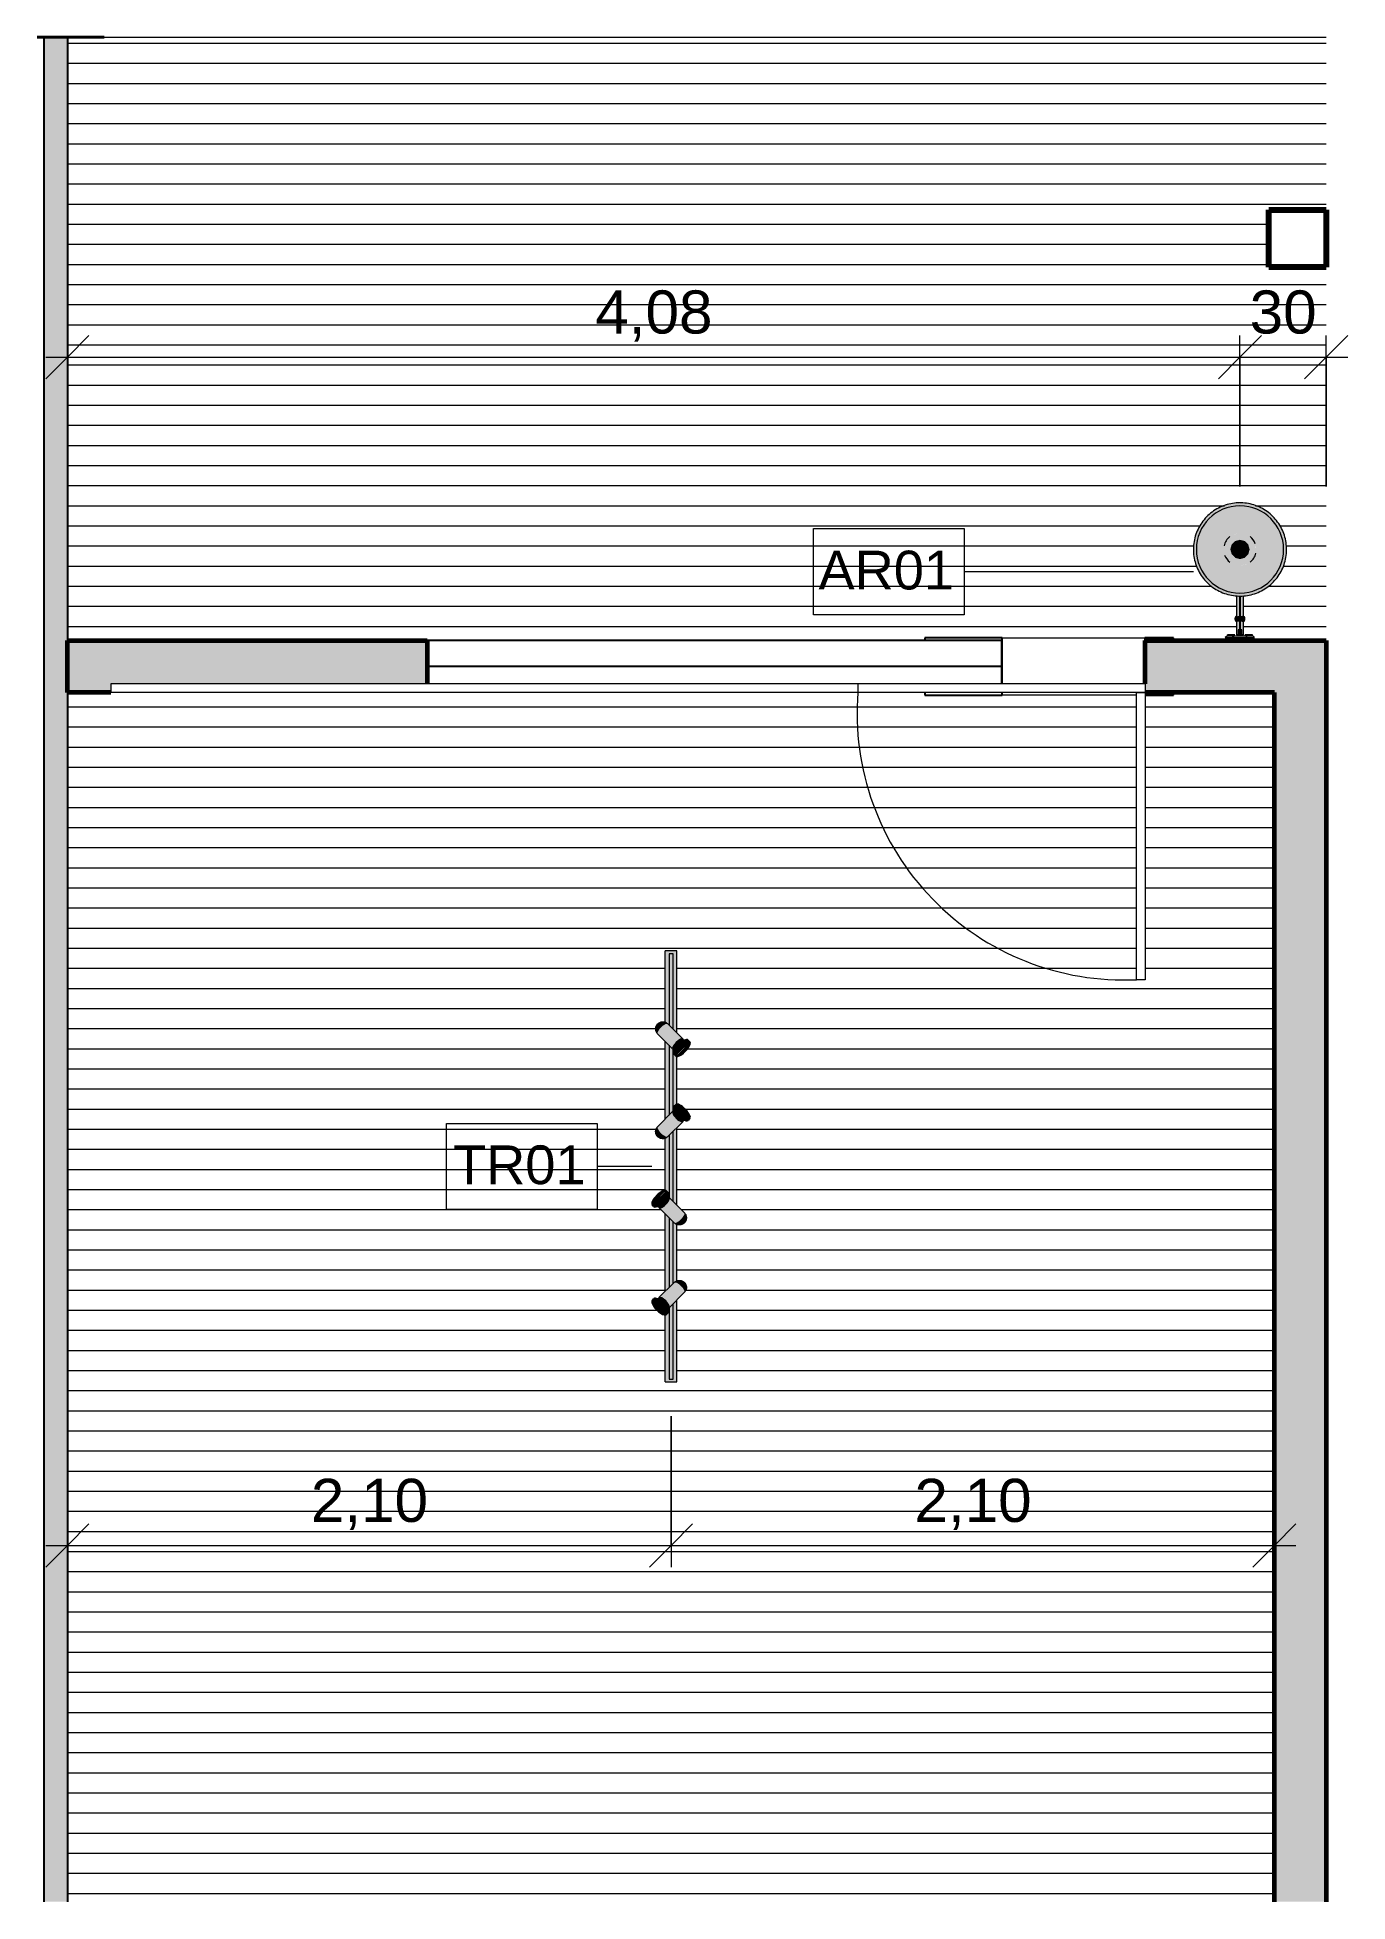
# Model space of a CAD drawing. Header units: millimetres. Extents: x -6870 to 15161, y -43670 to -3200.
# Drawn here: x -6870 to -2310, y -9689 to -3200 of the extents above.
import ezdxf

# ---------------------------------------------------------------- set-up
doc = ezdxf.new("R2010")
doc.units = ezdxf.units.MM
for name, color, linetype, lineweight in [('A-ANNO-DIMS', 211, 'Continuous', 9), ('A-ANNO-DIMS-75', 211, 'Continuous', 9), ('A-DOOR', 31, 'Continuous', 9), ('A-ROOF', 132, 'Continuous', 9), ('A-ROOF-MCUT', 132, 'Continuous', 40), ('A-ROOF-OTLN', 132, 'Continuous', 9), ('A-ROOF-PATT', 132, 'Continuous', 9), ('A-WALL', 113, 'Continuous', 25), ('A-WALL-PATT', 111, 'Continuous', 25), ('E-LITE-EQPM', 33, 'Continuous', 9), ('E-LITE-EQPM-IDEN', 33, 'Continuous', 9), ('S-COLS', 52, 'Continuous', 25)]:
    doc.layers.add(name, color=color, linetype=linetype, lineweight=lineweight)
doc.styles.add('@Arial Unicode MS', font='ARIALUNI.TTF', dxfattribs={"height": 150})
doc.styles.add('Arial', font='arial.ttf', dxfattribs={"height": 135})
doc.dimstyles.new('CRT_-__Metros_-_Linha_de_chamada_3_5_mm', dxfattribs={"dimscale": 304.8, "dimtxt": 150.876728, "dimasz": 0.492126, "dimexe": 0.246063, "dimexo": 0.0625, "dimgap": 0.123031, "dimtad": 1, "dimlfac": 0.001, "dimrnd": 0.01, "dimzin": 0, "dimdsep": 46, "dimtxsty": '@Arial Unicode MS', "dimblk1": 'OBLIQUE', "dimblk2": 'OBLIQUE', "dimsah": 1, "dimcen": 0.09, "dimdle": 0.246063, "dimazin": 0, "dimtfac": 1, "dimtdec": 4, "dimtix": 1, "dimtmove": 0, "dimatfit": 3, "dimfxl": 1.476378, "dimfxlon": 1, "dimtvp": 1, "dimtolj": 1, "dimtzin": 0, "dimarcsym": 2})
doc.dimstyles.new('CRT_-__Metros_-_Linha_de_chamada_3_5_mm_1', dxfattribs={"dimscale": 304.8, "dimtxt": 150.876728, "dimasz": 0.492126, "dimexe": 0.246063, "dimexo": 0.0625, "dimgap": 0.123031, "dimtad": 1, "dimdec": 0, "dimlfac": 0.1, "dimdsep": 46, "dimtxsty": '@Arial Unicode MS', "dimblk1": 'OBLIQUE', "dimblk2": 'OBLIQUE', "dimsah": 1, "dimcen": 0.09, "dimdle": 0.246063, "dimazin": 0, "dimtfac": 1, "dimtdec": 4, "dimtix": 1, "dimtmove": 0, "dimatfit": 3, "dimfxl": 1.476378, "dimfxlon": 1, "dimtvp": 1, "dimtolj": 1, "dimtzin": 0, "dimarcsym": 2})

msp = doc.modelspace()

# ---------------------------------------------------------------- texts
at = {"layer": 'E-LITE-EQPM-IDEN', "char_height": 135, "attachment_point": 1, "style": 'Arial'}
for s, insert, width in [('AR01', (-4151.305, -4986.523), 565.18969), ('TR01', (-5423.253, -7056.387), 553.16437)]:
    msp.add_mtext(s, dxfattribs=dict(at, insert=insert, width=width))

# ---------------------------------------------------------------- blocks, each defined once
blk = doc.blocks.new('Porta inclinada - Porta inclinada Larissa-3958697-2 PAV')
at = {"layer": 'A-DOOR', "lineweight": 25}
for p, q in [((1033.3, 100), (1033.3, 90)), ((1302.4, 100), (1033.3, 100)), ((1299.7, 90), (1299.7, -60)), ((1302.4, -60), (1302.4, 100)), ((1799, 100), (1799, -60)), ((1899, 100), (1799, 100)), ((1899, 90), (1899, 100)), ((1033.3, -90), (1033.3, -100)), ((1033.3, -100), (1302.4, -100)), ((1302.4, -100), (1302.4, -90)), ((1800, -100), (1899, -100)), ((1899, -100), (1899, -90))]:
    blk.add_line(p, q, dxfattribs=at)
at = {"layer": 'A-DOOR'}
for p, q in [((1302.4, 100), (1799, 100)), ((800, -60), (-1799, -60)), ((-1799, -60), (-1799, -90)), ((800, -60), (800, -90)), ((1800, -60), (800, -60)), ((800, -60), (800, -90)), ((1800, -60), (1800, -90)), ((800, -90), (-1799, -90)), ((1800, -90), (800, -90)), ((1770, -100), (1302.4, -100)), ((1770, -90), (1800, -90)), ((1770, -1090), (1770, -90)), ((1800, -90), (1800, -1090)), ((1800, -1090), (1770, -1090))]:
    blk.add_line(p, q, dxfattribs=at)
blk.add_arc((1726.7, -161.6), 929.4, 175.58262, 272.67247, dxfattribs=at)
blk = doc.blocks.new('Pilar de Concreto - 20x20 cm-4229753-2 PAV')
at = {"layer": 'S-COLS', "lineweight": 80}
for p, q in [((-100, 100), (100, 100)), ((-100, -100), (-100, 100)), ((100, 100), (100, -100)), ((100, -100), (-100, -100))]:
    blk.add_line(p, q, dxfattribs=at)
blk = doc.blocks.new('Blks_Ilum_Trilho com Spot Santin - Branco-4572199-2 PAV')
at = {"layer": 'E-LITE-EQPM'}
for points in [[(-516.9, 24.1), (-516, 16.5), (-512.6, 20), (-512, 29.6), (-503.9, 42.5), (-491.3, 55), (-478.3, 62.8), (-470, 62.6), (-466.5, 66), (-474.1, 66.9), (-488.9, 58.8), (-499.7, 49.7), (-511, 36.2), (-516.9, 24.1)], [(-516, 16.5), (-508.5, 9.8), (-501.8, 9), (-489.3, 15.2), (-476.2, 26.2), (-464.9, 39.7), (-459, 52.4), (-459.9, 59.4), (-466.5, 66), (-465.6, 58.5), (-471.6, 46.3), (-482.9, 32.8), (-496.3, 21.6), (-508.5, 15.6), (-512.3, 16.1)], [(-516, 16.5), (-508.5, 15.6), (-496.3, 21.6), (-480.5, 35.6), (-471.6, 46.3), (-465.6, 58.5), (-466.5, 66), (-470, 62.6), (-469.8, 54.2), (-477.8, 40.9), (-490.9, 27.8), (-504.2, 19.8), (-512.6, 20)], [(-141, 51.8), (-135.1, 39.7), (-123.8, 26.2), (-110.3, 14.9), (-98.2, 9), (-90.6, 9.9), (-84, 16.5), (-91.5, 15.6), (-103.7, 21.6), (-117.2, 32.8), (-128.4, 46.3), (-134.4, 58.5), (-134.4, 65.1), (-140.2, 58.5), (-141, 52.4)], [(-134.4, 58.5), (-128.4, 46.3), (-117.1, 32.8), (-103.7, 21.6), (-91.5, 15.6), (-84, 16.5), (-87.4, 20), (-95.8, 19.8), (-109.1, 27.8), (-122.2, 40.9), (-130.2, 54.2), (-130, 62.6), (-133.5, 66)], [(-133.5, 66), (-130, 62.6), (-120.4, 62), (-107.5, 53.9), (-95, 41.3), (-87.2, 28.3), (-87.4, 20), (-84, 16.5), (-83.1, 24.1), (-91.2, 38.9), (-100.9, 50.3), (-116.3, 62.2), (-125.9, 66.9)], [(-512.2, 28.7), (-512, 20.5), (-470.5, 62), (-479, 62), (-491.6, 54.4), (-505.9, 39.2), (-512, 29)], [(-512, 20.5), (-503.9, 20.3), (-488.7, 30.3), (-477.8, 41.5), (-470.3, 54.2), (-470.5, 62), (-511, 21.6)], [(-498, 10.8), (-489.9, 10.3), (-478.2, 15.2), (-469.5, 22.5), (-462.1, 32.8), (-460.5, 43.4), (-461.4, 46.8), (-466.8, 37.4), (-478.2, 24.5), (-490.9, 14.3), (-497.5, 11.1)], [(-492, 6.7), (-439.2, -46.2), (-432.3, -46.3), (-418.8, -37.3), (-410, -28.3), (-403.7, -17.7), (-404.5, -10.2), (-456.7, 42), (-456.5, 35.1), (-463.1, 24), (-474, 13.1), (-485.1, 6.5), (-488.5, 6.6)], [(-492, 6.7), (-485.1, 6.5), (-471.9, 15.2), (-462.5, 25.1), (-456.5, 35.1), (-456.7, 42), (-460.3, 37.7), (-461.8, 29.7), (-471.7, 17.8), (-482.2, 10.8), (-488.5, 10.2)], [(-196.3, -17.7), (-189.7, -28.8), (-176.4, -41.2), (-167.7, -46.3), (-160.8, -46.2), (-108, 6.7), (-114.9, 6.5), (-128.1, 15.2), (-136.9, 24), (-143.5, 35.1), (-143.3, 42), (-196.2, -10.8), (-196.3, -15)], [(-143.5, 35.1), (-135.1, 22.2), (-124.4, 12.2), (-114.9, 6.5), (-108, 6.7), (-111.5, 10.2), (-119.1, 10.9), (-131.5, 20.8), (-139.2, 32.2), (-139.8, 38.5), (-143.3, 42), (-143.5, 36.1)], [(-139.7, 39.9), (-134.8, 28.2), (-127.5, 19.5), (-117.8, 12.2), (-106.6, 10.5), (-103.2, 11.4), (-112.6, 16.8), (-125.7, 28.4), (-135.7, 40.9), (-139.2, 47.5), (-139.5, 43.4)], [(-129.7, 53.9), (-120.5, 39.6), (-108.5, 27.8), (-95.8, 20.3), (-88, 20.5), (-129.5, 62), (-129.7, 54.2)], [(-129.5, 62), (-88, 21.6), (-88, 29), (-95.6, 41.6), (-108.7, 54.6), (-121.3, 62.2), (-125.7, 62.1)], [(96.8, 25), (101.3, 14.3), (103.8, 10.8), (103.7, 17.7), (110.3, 28.8), (121.2, 39.7), (132.3, 46.3), (138.9, 46.3), (130.3, 51.9), (127.8, 52.2), (124.6, 53.3), (122.1, 52.8), (115.4, 52.3), (109.8, 50.3), (108.8, 49.1), (105.7, 47.5), (99.3, 39.8), (97.2, 32.8), (97.1, 27.9)], [(103.7, 17.7), (103.8, 10.8), (156.7, -42), (156.5, -35.1), (163.1, -24), (174, -13.1), (185.1, -6.5), (192, -6.7), (139.2, 46.2), (132.3, 46.3), (121.2, 39.7), (110, 28.3), (107, 23.3)], [(408, -6.7), (414.9, -6.5), (426, -13.1), (436.9, -24), (443.5, -35.1), (443.3, -42), (496.2, 10.8), (495.7, 18.7), (489.7, 28.8), (478.3, 40), (467.7, 46.3), (460.8, 46.2), (408.2, -6.5)], [(460.8, 46.2), (467.7, 46.3), (478.8, 39.7), (489.7, 28.8), (496.3, 17.7), (496.3, 11.1), (501.9, 19.7), (501.6, 20.7), (503.3, 25.4), (502.8, 27.9), (502.1, 35.3), (500.7, 39.8), (499.1, 41.2), (497.5, 44.3), (489.8, 50.7), (482.7, 52.8), (475, 53.2), (464.1, 48.6), (460.9, 46.3)], [(-439.2, -46.2), (-430.3, -51.9), (-429.3, -51.6), (-424.6, -53.3), (-422.1, -52.8), (-415.4, -52.3), (-410.2, -50.7), (-408.8, -49.1), (-405.7, -47.5), (-398.5, -37.3), (-397.2, -34.2), (-396.8, -25), (-401.4, -14.1), (-403.8, -10.8), (-404.5, -19.1), (-410.3, -28.8), (-421.2, -39.7), (-432.3, -46.3), (-437.1, -46.2)], [(-203.3, -25.4), (-202.8, -27.9), (-202.3, -34.6), (-200.7, -39.8), (-199.1, -41.2), (-197.5, -44.3), (-189.8, -50.7), (-184.2, -52.8), (-175, -53.2), (-164.3, -48.7), (-160.8, -46.2), (-167.7, -46.3), (-181.2, -37.3), (-189.7, -28.8), (-196.3, -17.7), (-196.3, -11.1), (-201.9, -19.7), (-201.7, -20.9)], [(156.5, -35.1), (156.7, -42), (160.3, -37.3), (161.8, -29.7), (171.7, -17.8), (182.2, -10.8), (188.5, -10.2), (192, -6.7), (185.1, -6.5), (173.6, -13.5), (162.5, -25.1), (157, -34.2)], [(159, -51.8), (159.9, -59.4), (166.5, -66), (165.6, -58.5), (171.6, -46.3), (182.8, -32.8), (196.3, -21.6), (208.5, -15.6), (215.6, -16.1), (208.5, -9.8), (201.8, -9), (189.7, -14.9), (176.2, -26.2), (164.9, -39.7), (161.7, -46.3)], [(160.5, -43.4), (161.4, -46.8), (166.9, -37.3), (178.5, -24.2), (190.9, -14.3), (197.5, -10.8), (189.9, -10.3), (178.2, -15.2), (169.5, -22.5), (162.2, -32.2), (161.1, -37.7)], [(165.6, -58.5), (166.5, -66), (170, -62.6), (169.8, -54.2), (178.5, -40.2), (190.9, -27.8), (205.8, -19.8), (212.8, -19.8), (216, -16.5), (208.5, -15.6), (196.3, -21.6), (182.8, -32.8), (171.6, -46.3), (167.4, -54.8)], [(166.5, -66), (174.1, -66.9), (188.9, -58.8), (199.7, -49.7), (212.2, -33.7), (216.9, -24.1), (216, -16.5), (212.6, -20), (212, -29.6), (203.1, -43.4), (191.3, -55), (178.3, -62.8), (170, -62.6)], [(169.9, -61.1), (170, -62.6), (179.3, -62.2), (192.5, -53.9), (204.8, -41.6), (212.8, -28.3), (212, -20), (212, -20.5), (212, -29), (203.9, -42.2), (190, -55.4), (177.7, -62.2), (170.3, -61.7), (170, -61.1)], [(170.3, -53.9), (170.5, -62), (212, -20.5), (203.9, -20.3), (188.7, -30.3), (177.8, -41.5), (173.6, -48.4)], [(170.5, -62), (178.7, -62.2), (191.6, -54.4), (204.4, -41.6), (212.2, -27.8), (212, -20.5), (174.1, -58.5)], [(383.1, -24.1), (391.2, -38.9), (400.3, -49.7), (416.3, -62.2), (425.9, -66.9), (433.5, -66), (430, -62.6), (420.4, -62), (406.7, -53.1), (395, -41.3), (387.2, -28.3), (387.2, -19.8), (384, -16.5), (383.6, -19.8)], [(384, -16.5), (391.5, -15.6), (403.7, -21.6), (417.2, -32.8), (428.4, -46.3), (434.4, -58.5), (434.4, -65.1), (440.2, -58.5), (441, -51.8), (433.1, -37.3), (423.8, -26.2), (410.3, -14.9), (398.2, -9), (390.6, -9.9)], [(384, -16.5), (387.4, -20), (395.8, -19.8), (409.1, -27.8), (422.2, -40.9), (430.2, -54.8), (430, -62.6), (433.5, -66), (434.4, -58.5), (428.4, -46.3), (417.2, -32.8), (403.7, -21.6), (391.5, -15.6)], [(387.8, -28.7), (395.6, -41.6), (409.1, -54.8), (421.3, -62.2), (429.5, -62), (388, -21.6), (387.8, -27.8)], [(388, -20.5), (429.5, -62), (429.4, -53.5), (420.5, -39.6), (406.7, -26.7), (395.8, -20.3), (391.5, -20.4)], [(401.8, -10.8), (412.6, -16.8), (425.5, -28.2), (435.7, -40.9), (439.2, -47.5), (439.7, -39.9), (434.8, -28.2), (427.5, -19.5), (417.8, -12.2), (406.6, -10.5), (403.7, -10.6)], [(408, -6.7), (411.5, -10.2), (419.1, -10.9), (432, -21.5), (439.2, -32.2), (439.8, -38.5), (443.3, -42), (442.7, -33.8), (436.5, -23.6), (424.4, -12.2), (414.9, -6.5)]]:
    blk.add_hatch(color=133, dxfattribs=at).paths.add_polyline_path(points)
h = blk.add_hatch(color=133, dxfattribs=at)
h.paths.add_polyline_path([(-750, -20), (-465.4, -20), (-479.6, -7), (-740, -7), (-740, 7), (-492.1, 7.3), (-493.4, 10.5), (-499.1, 10.3), (-501.8, 9), (-509.4, 9.9), (-516.1, 17), (-516.9, 20), (-750, 20)])
h.paths.add_polyline_path([(-487.2, 11.2), (-485.1, 10.5), (-481.1, 11.1), (-482.6, 12.1), (-487.2, 11.2)])
h.paths.add_polyline_path([(-434.6, 20), (-421.6, 7), (-178.4, 7), (-165.4, 20), (-429.8, 20)])
h.paths.add_polyline_path([(-407.6, -7), (-401.3, -14.3), (-398.1, -19.7), (-398.1, -20), (-201.6, -19.2), (-196.2, -10.8), (-193, -7), (-407, -7)])
h.paths.add_polyline_path([(-134.6, -20), (134.6, -20), (121.6, -7), (-121.6, -7), (-131.4, -16.8)])
h.paths.add_polyline_path([(-119.1, 10.9), (-117.4, 11.1), (-117.8, 12.2), (-118.9, 11.1)])
h.paths.add_polyline_path([(-117.2, 10.7), (-115.1, 11.1), (-115.7, 11.5), (-116.9, 10.9)])
h.paths.add_polyline_path([(-115.3, 10.6), (-112.9, 11.1), (-113.9, 11.1), (-114.9, 10.7)])
h.paths.add_polyline_path([(-107.9, 7), (107, 7.7), (101.3, 14.3), (98.1, 19.7), (98.1, 20), (-83.6, 19.8), (-84.9, 15.6), (-91.5, 9.8), (-98.2, 9), (-101.8, 10.8), (-107.4, 9.8), (-107.6, 9)])
h.paths.add_polyline_path([(165.4, 20), (178.5, 7), (421.6, 7), (434.6, 20), (168.6, 20)])
h.paths.add_polyline_path([(180.9, -10.9), (182.6, -12.1), (186.8, -10.9), (185.1, -10.5), (182.2, -10.8)])
h.paths.add_polyline_path([(192.1, -7), (193.4, -10.5), (199.1, -10.3), (201.8, -9), (209.4, -9.9), (216.1, -17), (216.9, -20), (383.6, -19.8), (384.9, -15.6), (391.5, -9.8), (398.2, -9), (401.8, -10.8), (407.4, -9.8), (407.1, -7), (192.9, -7)])
h.paths.add_polyline_path([(417.2, -10.7), (417.8, -12.2), (419.1, -10.9), (417.8, -10.8)])
h.paths.add_polyline_path([(415.3, -10.6), (415.7, -11.5), (417.2, -10.7)])
h.paths.add_polyline_path([(413.4, -10.4), (413.9, -11.1), (414.9, -10.5)])
h.paths.add_polyline_path([(411.4, -11), (412.9, -10.5), (411.4, -10.9)])
h.paths.add_polyline_path([(465.4, -20), (750, -20), (750, 20), (501.6, 19.2), (496.2, 10.8), (493, 7), (740, 7), (740, -7), (478.4, -7), (476.1, -9.3)])
h = blk.add_hatch(color=133, dxfattribs=at)
h.paths.add_polyline_path([(-740, -7), (-478.4, -7), (-492.9, 7), (-740, 7)])
h.paths.add_polyline_path([(-421.6, 7), (-407, -7), (-192.4, -7), (-178.4, 7), (-407, 7)])
h.paths.add_polyline_path([(-121.6, -7), (121.6, -7), (107, 7), (-108.2, 6.5), (-116.9, -2.3)])
h.paths.add_polyline_path([(178.4, 7), (192.9, -7), (408.2, -6.5), (420.4, 7), (178.5, 7)])
h.paths.add_polyline_path([(478.4, -7), (740, -7), (740, 7), (492.4, 7), (482.7, -2.7)])
h = blk.add_hatch(color=133, dxfattribs=at)
h.paths.add_polyline_path([(-512.8, 28.3), (-512, 20), (-512, 20.5), (-512, 29), (-503.9, 42.2), (-490, 55.4), (-477.7, 62.2), (-470.3, 61.7), (-470, 62.6), (-479.6, 62), (-493.2, 53.3), (-505.9, 39.8), (-512.6, 28.7)])
h.paths.add_polyline_path([(-508, 20.4), (-504.2, 20), (-504.6, 20.3), (-507.5, 20.4)])
h = blk.add_hatch(color=133, dxfattribs=at)
h.paths.add_polyline_path([(-512, 20.5), (-511.1, 19.9), (-508.5, 20.4)])
h.paths.add_polyline_path([(-504.3, 19.8), (-503, 20.5), (-489.6, 29.1), (-476.9, 42.3), (-479.5, 39.6), (-492.5, 27.2), (-504.2, 19.9)])
h = blk.add_hatch(color=133, dxfattribs=at)
h.paths.add_polyline_path([(-492.7, 10.4), (-492, 6.7), (-489.4, 10.5), (-489.9, 10.3)])
h.paths.add_polyline_path([(-461, 38.6), (-460.2, 38.5), (-456.7, 42), (-460.6, 42.7), (-460.9, 39.7)])
h = blk.add_hatch(color=133, dxfattribs=at)
h.paths.add_polyline_path([(-488.5, 10.2), (-487.2, 11.2), (-488.2, 10.9), (-488.4, 10.3)])
h.paths.add_polyline_path([(-462.2, 32.2), (-460.9, 33.1), (-461.8, 34.3), (-462.1, 32.8)])
h.paths.add_polyline_path([(-482.2, 12.2), (-480.5, 11.2), (-468.6, 20.7), (-460.9, 30.9), (-462.6, 31.7), (-472.5, 19.5), (-481, 13.1)])
h.paths.add_polyline_path([(-461.7, 35), (-460.9, 35.6), (-461.6, 35.1)])
h.paths.add_polyline_path([(-461.2, 37.1), (-460.7, 37.7), (-461.2, 37.4)])
h = blk.add_hatch(color=133, dxfattribs=at)
h.paths.add_polyline_path([(-143.3, 42), (-139.5, 39.4), (-139.7, 39.9), (-139.7, 42.7)])
h.paths.add_polyline_path([(-111.5, 10.2), (-108, 6.7), (-107.3, 10.6), (-111.5, 10.4)])
h = blk.add_hatch(color=133, dxfattribs=at)
h.paths.add_polyline_path([(-139.8, 38.5), (-138.8, 37.2), (-139.1, 38.2), (-139.7, 38.4)])
h.paths.add_polyline_path([(-117.8, 12.2), (-116.9, 10.9), (-115.7, 11.8)])
h.paths.add_polyline_path([(-139.1, 30.9), (-129.3, 18.6), (-118.9, 11.1), (-118.3, 12.6), (-130.5, 22.5), (-137.8, 32.2), (-138.9, 31.1)])
h.paths.add_polyline_path([(-115.3, 10.6), (-114.9, 11.6), (-115.2, 10.9), (-115.3, 10.7)])
h = blk.add_hatch(color=133, dxfattribs=at)
h.paths.add_polyline_path([(-130.2, 54.3), (-129.7, 54.6), (-130.2, 54.6)])
h.paths.add_polyline_path([(-130.1, 61.1), (-129.5, 62), (-121, 62), (-107.8, 53.9), (-94.6, 40), (-87.8, 27.7), (-88.3, 20.3), (-87.4, 20.5), (-88, 29.6), (-96.7, 43.2), (-108.7, 55), (-121.7, 62.8), (-130, 62)])
h.paths.add_polyline_path([(-96.4, 20.2), (-95.8, 20.1), (-96.3, 20.2)])
h = blk.add_hatch(color=133, dxfattribs=at)
h.paths.add_polyline_path([(-130.2, 54.2), (-120.9, 39.6), (-107.7, 26.9), (-110.4, 29.5), (-122.8, 42.5), (-130.2, 54.3)])
h.paths.add_polyline_path([(-130.2, 56), (-129.6, 58.5), (-130.1, 58.5)])
h.paths.add_polyline_path([(-96.1, 20), (-95.8, 19.8), (-96.1, 20)])
h = blk.add_hatch(color=133, dxfattribs=at)
h.paths.add_polyline_path([(156.7, -42), (160.6, -42.7), (160.2, -38.5), (157.1, -41.6)])
h.paths.add_polyline_path([(188.5, -10.8), (189.9, -10.3), (192.7, -10.2), (192, -6.7), (188.5, -10.5)])
h = blk.add_hatch(color=133, dxfattribs=at)
h.paths.add_polyline_path([(160.6, -34.7), (161.6, -35.1), (160.9, -34.8), (160.7, -34.7)])
h.paths.add_polyline_path([(160.7, -32.8), (161.8, -34.3), (162.2, -32.2), (160.9, -32.7)])
h.paths.add_polyline_path([(160.9, -30.9), (162.6, -31.7), (172.5, -19.5), (182.2, -12.2), (180.9, -10.9), (168.6, -20.7), (161.9, -29.6)])
h.paths.add_polyline_path([(186.1, -10.4), (188.2, -10.9), (188.5, -10.2), (187.5, -10.3)])
h = blk.add_hatch(color=133, dxfattribs=at)
h.paths.add_polyline_path([(170.2, -53.6), (170.7, -53.3), (180.6, -38.4), (192.5, -27.2), (188.4, -30.3), (176.9, -42.3), (170.2, -53.5)])
h.paths.add_polyline_path([(206, -19.8), (208.5, -20.4), (208.5, -19.9)])
h = blk.add_hatch(color=133, dxfattribs=at)
h.paths.add_polyline_path([(387.2, -28.3), (396.1, -42.5), (408.7, -55), (422, -62.8), (430, -62), (429.5, -62), (421, -62), (406.7, -52.7), (395.2, -41), (387.8, -27.7), (388.3, -20.3), (387.4, -20.5), (387.2, -27.6)])
h.paths.add_polyline_path([(429.6, -58), (430, -54.2), (429.6, -54.8), (429.6, -57.5)])
h = blk.add_hatch(color=133, dxfattribs=at)
h.paths.add_polyline_path([(396.1, -20.3), (411.6, -30.6), (422.8, -42.5), (420.9, -39.6), (406.7, -26.3), (396.3, -20.3)])
h.paths.add_polyline_path([(429.5, -62), (430.1, -61.1), (429.6, -58.5)])
h = blk.add_hatch(color=133, dxfattribs=at)
h.paths.add_polyline_path([(407.3, -10.6), (411.5, -10.2), (408, -6.7), (407.3, -10.5)])
h.paths.add_polyline_path([(439.2, -38.5), (439.7, -39.9), (439.7, -42.7), (443.3, -42), (439.5, -38.5)])
h = blk.add_hatch(color=133, dxfattribs=at)
h.paths.add_polyline_path([(411.5, -11), (413.3, -10.5), (412.3, -10.7), (411.9, -10.9)])
h.paths.add_polyline_path([(413.4, -11.4), (415.2, -10.9), (414.4, -10.9), (413.9, -11.1)])
h.paths.add_polyline_path([(415.3, -11.7), (417.8, -12.2), (416.9, -10.9), (415.7, -11.5)])
h.paths.add_polyline_path([(417.8, -12.2), (430.5, -22.5), (437.8, -32.2), (439.1, -30.9), (429.3, -18.6), (418.9, -11.1)])
h.paths.add_polyline_path([(438.8, -37.2), (439.7, -37.3), (438.9, -37.2)])
for p, q in [((-466.5, 66), (-459.9, 59.4)), ((-140.1, 59.4), (-133.5, 66)), ((-750, 20), (-750, -20)), ((-750, 20), (-516.5, 20)), ((-492.1, 7), (-740, 7)), ((-740, 7), (-740, -7)), ((-509.4, 9.9), (-516, 16.5)), ((-439.2, -46.2), (-492, 6.7)), ((-488.5, 10.2), (-489.8, 11.5)), ((-461.5, 39.8), (-460.2, 38.5)), ((-456.7, 42), (-403.8, -10.8)), ((-434.6, 20), (-165.4, 20)), ((-178.4, 7), (-421.6, 7)), ((-196.2, -10.8), (-143.3, 42)), ((-108, 6.7), (-160.8, -46.2)), ((-139.8, 38.5), (-138.5, 39.8)), ((-110.2, 11.5), (-111.5, 10.2)), ((107.6, 7), (-107.9, 7)), ((-84, 16.5), (-90.6, 9.9)), ((-83.5, 20), (98.2, 20)), ((156.7, -42), (103.8, 10.8)), ((139.2, 46.2), (192, -6.7)), ((165.4, 20), (434.6, 20)), ((421.6, 7), (178.5, 7)), ((408, -6.7), (460.8, 46.2)), ((496.2, 10.8), (443.3, -42)), ((740, 7), (492.4, 7)), ((501.8, 20), (750, 20)), ((740, -7), (740, 7)), ((750, -20), (750, 20)), ((-750, -20), (-465.4, -20)), ((-740, -7), (-478.4, -7)), ((-407.6, -7), (-192.4, -7)), ((-398.2, -20), (-201.8, -20)), ((-134.6, -20), (134.6, -20)), ((-121.6, -7), (121.6, -7)), ((166.5, -66), (159.9, -59.4)), ((161.5, -39.8), (160.2, -38.5)), ((188.5, -10.2), (189.8, -11.5)), ((192.1, -7), (407.9, -7)), ((209.4, -9.9), (216, -16.5)), ((216.5, -20), (383.5, -20)), ((384, -16.5), (390.6, -9.9)), ((410.2, -11.5), (411.5, -10.2)), ((440.1, -59.4), (433.5, -66)), ((439.8, -38.5), (438.5, -39.8)), ((465.4, -20), (750, -20)), ((478.4, -7), (740, -7))]:
    blk.add_line(p, q, dxfattribs=at)
at = {"layer": 'E-LITE-EQPM', "flags": 128}
for points in [[(-469.8, 62.4), (-467.7, 59.7), (-465.9, 56.9), (-464.5, 54), (-463.5, 51.2), (-462.8, 48.6), (-462.4, 46.1), (-462.2, 43.9), (-462.2, 41.9), (-462.3, 40), (-462.5, 38.4), (-462.7, 36.9), (-463, 35.6), (-463.3, 34.4), (-463.6, 33.3), (-463.9, 32.3), (-464.2, 31.5), (-464.6, 30.6), (-464.9, 29.9), (-465.2, 29.2), (-465.6, 28.5), (-465.9, 27.9), (-466.2, 27.4), (-466.5, 26.8), (-466.8, 26.3), (-467.1, 25.9), (-467.4, 25.4), (-467.7, 25), (-468, 24.6), (-468.3, 24.2), (-468.5, 23.8), (-468.8, 23.5), (-469.1, 23.1), (-469.4, 22.8), (-469.7, 22.5), (-470, 22.2), (-470.2, 21.9), (-470.5, 21.6), (-470.8, 21.3), (-471.1, 21), (-471.4, 20.7), (-471.7, 20.4), (-472, 20.1), (-472.3, 19.8), (-472.6, 19.5), (-473, 19.3), (-473.3, 19), (-473.7, 18.7), (-474, 18.4), (-474.4, 18.1), (-474.8, 17.8), (-475.2, 17.6), (-475.6, 17.3), (-476.1, 17), (-476.6, 16.7), (-477.1, 16.4), (-477.6, 16), (-478.2, 15.7), (-478.8, 15.4), (-479.5, 15.1), (-480.2, 14.8), (-481, 14.4), (-481.8, 14.1), (-482.8, 13.8), (-483.8, 13.4), (-484.9, 13.1), (-486.2, 12.8), (-487.6, 12.6), (-489.1, 12.4), (-490.8, 12.2), (-492.8, 12.2), (-494.9, 12.3), (-497.2, 12.6), (-499.7, 13.1), (-502.4, 13.9), (-505.3, 15.1), (-508.2, 16.6), (-511, 18.6), (-512.4, 19.8)], [(-511.9, 20.4), (-509.2, 18.3), (-509, 18.2)], [(-504.6, 12.6), (-501.6, 11.6), (-498.8, 10.9), (-496.3, 10.4), (-493.9, 10.2), (-491.7, 10.2), (-489.8, 10.3), (-488.1, 10.5), (-486.5, 10.7), (-486, 10.8)], [(-470.4, 61.9), (-468.3, 59.2), (-468.2, 59)], [(-462.6, 54.6), (-461.6, 51.6), (-460.9, 48.8), (-460.4, 46.3), (-460.2, 43.9), (-460.2, 41.7), (-460.3, 39.8), (-460.5, 38.1), (-460.7, 36.5), (-460.8, 36)], [(-137.4, 54.6), (-138.4, 51.6), (-139.1, 48.8), (-139.6, 46.3), (-139.8, 43.9), (-139.8, 41.7), (-139.7, 39.8), (-139.5, 38.1), (-139.3, 36.5), (-139.2, 36)], [(-130.2, 62.4), (-132.3, 59.7), (-134.1, 56.9), (-135.5, 54), (-136.5, 51.2), (-137.2, 48.6), (-137.6, 46.1), (-137.8, 43.9), (-137.8, 41.9), (-137.7, 40), (-137.5, 38.4), (-137.3, 36.9), (-137, 35.6), (-136.7, 34.4), (-136.4, 33.3), (-136.1, 32.3), (-135.8, 31.5), (-135.4, 30.6), (-135.1, 29.9), (-134.8, 29.2), (-134.4, 28.5), (-134.1, 27.9), (-133.8, 27.4), (-133.5, 26.8), (-133.2, 26.3), (-132.9, 25.9), (-132.6, 25.4), (-132.3, 25), (-132, 24.6), (-131.7, 24.2), (-131.5, 23.8), (-131.2, 23.5), (-130.9, 23.1), (-130.6, 22.8), (-130.3, 22.5), (-130, 22.2), (-129.8, 21.9), (-129.5, 21.6), (-129.2, 21.3), (-128.9, 21), (-128.6, 20.7), (-128.3, 20.4), (-128, 20.1), (-127.7, 19.8), (-127.4, 19.5), (-127, 19.3), (-126.7, 19), (-126.3, 18.7), (-126, 18.4), (-125.6, 18.1), (-125.2, 17.8), (-124.8, 17.6), (-124.4, 17.3), (-123.9, 17), (-123.4, 16.7), (-122.9, 16.4), (-122.4, 16), (-121.8, 15.7), (-121.2, 15.4), (-120.5, 15.1), (-119.8, 14.8), (-119, 14.4), (-118.2, 14.1), (-117.2, 13.8), (-116.2, 13.4), (-115.1, 13.1), (-113.8, 12.8), (-112.4, 12.6), (-110.9, 12.4), (-109.2, 12.2), (-107.2, 12.2), (-105.1, 12.3), (-102.8, 12.6), (-100.3, 13.1), (-97.6, 13.9), (-94.7, 15.1), (-91.8, 16.6), (-89, 18.6), (-87.6, 19.8)], [(-129.6, 61.9), (-131.7, 59.2), (-131.8, 59)], [(-95.4, 12.6), (-98.4, 11.6), (-101.2, 10.9), (-103.7, 10.4), (-106.1, 10.2), (-108.3, 10.2), (-110.2, 10.3), (-111.9, 10.5), (-113.5, 10.7), (-114, 10.8)], [(-88.1, 20.4), (-90.8, 18.3), (-91, 18.2)], [(103.8, 10.8), (101.9, 13), (100.3, 15.3), (99, 17.7), (98, 20), (97.3, 22.3), (96.8, 24.4), (96.6, 26.3), (96.5, 28.1), (96.5, 29.7), (96.7, 31.1), (96.8, 32.4), (97, 33.6), (97.3, 34.6), (97.5, 35.5), (97.8, 36.4), (98.1, 37.2), (98.3, 37.9), (98.6, 38.5), (98.9, 39.1), (99.2, 39.7), (99.4, 40.2), (99.7, 40.7), (99.9, 41.1), (100.2, 41.6), (100.5, 42), (100.7, 42.3), (100.9, 42.7), (101.2, 43), (101.4, 43.4), (101.7, 43.7), (101.9, 44), (102.1, 44.3), (102.4, 44.6), (102.6, 44.8), (102.8, 45.1), (103.1, 45.4), (103.3, 45.6), (103.5, 45.9), (103.8, 46.1), (104, 46.3), (104.3, 46.6), (104.5, 46.8), (104.8, 47), (105, 47.3), (105.3, 47.5), (105.6, 47.7), (105.9, 48), (106.2, 48.2), (106.5, 48.4), (106.8, 48.7), (107.1, 48.9), (107.5, 49.2), (107.8, 49.4), (108.2, 49.7), (108.6, 49.9), (109.1, 50.2), (109.5, 50.4), (110, 50.7), (110.6, 51), (111.1, 51.2), (111.8, 51.5), (112.4, 51.8), (113.2, 52.1), (114, 52.3), (114.9, 52.6), (115.9, 52.8), (117, 53.1), (118.2, 53.3), (119.5, 53.4), (121, 53.5), (122.7, 53.5), (124.5, 53.3), (126.6, 53), (128.7, 52.4), (131, 51.6), (133.4, 50.5), (135.8, 49), (138, 47.2), (139.2, 46.2)], [(460.8, 46.2), (463, 48.1), (465.3, 49.7), (467.7, 51), (470, 52), (472.3, 52.7), (474.4, 53.2), (476.3, 53.4), (478.1, 53.5), (479.7, 53.5), (481.1, 53.3), (482.4, 53.2), (483.6, 53), (484.6, 52.7), (485.5, 52.5), (486.4, 52.2), (487.2, 51.9), (487.9, 51.7), (488.5, 51.4), (489.1, 51.1), (489.7, 50.8), (490.2, 50.6), (490.7, 50.3), (491.1, 50.1), (491.6, 49.8), (492, 49.5), (492.3, 49.3), (492.7, 49.1), (493, 48.8), (493.4, 48.6), (493.7, 48.3), (494, 48.1), (494.3, 47.9), (494.6, 47.6), (494.8, 47.4), (495.1, 47.2), (495.4, 46.9), (495.6, 46.7), (495.9, 46.5), (496.1, 46.2), (496.3, 46), (496.6, 45.7), (496.8, 45.5), (497, 45.2), (497.3, 45), (497.5, 44.7), (497.7, 44.4), (498, 44.1), (498.2, 43.8), (498.4, 43.5), (498.7, 43.2), (498.9, 42.9), (499.2, 42.5), (499.4, 42.2), (499.7, 41.8), (499.9, 41.4), (500.2, 40.9), (500.4, 40.5), (500.7, 40), (501, 39.4), (501.2, 38.9), (501.5, 38.2), (501.8, 37.6), (502.1, 36.8), (502.3, 36), (502.6, 35.1), (502.8, 34.1), (503.1, 33), (503.3, 31.8), (503.4, 30.5), (503.5, 29), (503.5, 27.3), (503.3, 25.5), (503, 23.4), (502.4, 21.3), (501.6, 19), (500.5, 16.6), (499, 14.2), (497.2, 12), (496.2, 10.8)], [(-403.8, -10.8), (-401.9, -13), (-400.3, -15.3), (-399, -17.7), (-398, -20), (-397.3, -22.3), (-396.8, -24.4), (-396.6, -26.3), (-396.5, -28.1), (-396.5, -29.7), (-396.7, -31.1), (-396.8, -32.4), (-397, -33.6), (-397.3, -34.6), (-397.5, -35.5), (-397.8, -36.4), (-398.1, -37.2), (-398.3, -37.9), (-398.6, -38.5), (-398.9, -39.1), (-399.2, -39.7), (-399.4, -40.2), (-399.7, -40.7), (-399.9, -41.1), (-400.2, -41.6), (-400.5, -42), (-400.7, -42.3), (-400.9, -42.7), (-401.2, -43), (-401.4, -43.4), (-401.7, -43.7), (-401.9, -44), (-402.1, -44.3), (-402.4, -44.6), (-402.6, -44.8), (-402.8, -45.1), (-403.1, -45.4), (-403.3, -45.6), (-403.5, -45.9), (-403.8, -46.1), (-404, -46.3), (-404.3, -46.6), (-404.5, -46.8), (-404.8, -47), (-405, -47.3), (-405.3, -47.5), (-405.6, -47.7), (-405.9, -48), (-406.2, -48.2), (-406.5, -48.4), (-406.8, -48.7), (-407.1, -48.9), (-407.5, -49.2), (-407.8, -49.4), (-408.2, -49.7), (-408.6, -49.9), (-409.1, -50.2), (-409.5, -50.4), (-410, -50.7), (-410.6, -51), (-411.1, -51.2), (-411.8, -51.5), (-412.4, -51.8), (-413.2, -52.1), (-414, -52.3), (-414.9, -52.6), (-415.9, -52.8), (-417, -53.1), (-418.2, -53.3), (-419.5, -53.4), (-421, -53.5), (-422.7, -53.5), (-424.5, -53.3), (-426.6, -53), (-428.7, -52.4), (-431, -51.6), (-433.4, -50.5), (-435.8, -49), (-438, -47.2), (-439.2, -46.2)], [(-160.8, -46.2), (-163, -48.1), (-165.3, -49.7), (-167.7, -51), (-170, -52), (-172.3, -52.7), (-174.4, -53.2), (-176.3, -53.4), (-178.1, -53.5), (-179.7, -53.5), (-181.1, -53.3), (-182.4, -53.2), (-183.6, -53), (-184.6, -52.7), (-185.5, -52.5), (-186.4, -52.2), (-187.2, -51.9), (-187.9, -51.7), (-188.5, -51.4), (-189.1, -51.1), (-189.7, -50.8), (-190.2, -50.6), (-190.7, -50.3), (-191.1, -50.1), (-191.6, -49.8), (-192, -49.5), (-192.3, -49.3), (-192.7, -49.1), (-193, -48.8), (-193.4, -48.6), (-193.7, -48.3), (-194, -48.1), (-194.3, -47.9), (-194.6, -47.6), (-194.8, -47.4), (-195.1, -47.2), (-195.4, -46.9), (-195.6, -46.7), (-195.9, -46.5), (-196.1, -46.2), (-196.3, -46), (-196.6, -45.7), (-196.8, -45.5), (-197, -45.2), (-197.3, -45), (-197.5, -44.7), (-197.7, -44.4), (-198, -44.1), (-198.2, -43.8), (-198.4, -43.5), (-198.7, -43.2), (-198.9, -42.9), (-199.2, -42.5), (-199.4, -42.2), (-199.7, -41.8), (-199.9, -41.4), (-200.2, -40.9), (-200.4, -40.5), (-200.7, -40), (-201, -39.4), (-201.2, -38.9), (-201.5, -38.2), (-201.8, -37.6), (-202.1, -36.8), (-202.3, -36), (-202.6, -35.1), (-202.8, -34.1), (-203.1, -33), (-203.3, -31.8), (-203.4, -30.5), (-203.5, -29), (-203.5, -27.3), (-203.3, -25.5), (-203, -23.4), (-202.4, -21.3), (-201.6, -19), (-200.5, -16.6), (-199, -14.2), (-197.2, -12), (-196.2, -10.8)], [(162.6, -54.6), (161.6, -51.6), (160.9, -48.8), (160.4, -46.3), (160.2, -43.9), (160.2, -41.7), (160.3, -39.8), (160.5, -38.1), (160.7, -36.5), (160.8, -36)], [(169.8, -62.4), (167.7, -59.7), (165.9, -56.9), (164.5, -54), (163.5, -51.2), (162.8, -48.6), (162.4, -46.1), (162.2, -43.9), (162.2, -41.9), (162.3, -40), (162.5, -38.4), (162.7, -36.9), (163, -35.6), (163.3, -34.4), (163.6, -33.3), (163.9, -32.3), (164.2, -31.5), (164.6, -30.6), (164.9, -29.9), (165.2, -29.2), (165.6, -28.5), (165.9, -27.9), (166.2, -27.4), (166.5, -26.8), (166.8, -26.3), (167.1, -25.9), (167.4, -25.4), (167.7, -25), (168, -24.6), (168.3, -24.2), (168.5, -23.8), (168.8, -23.5), (169.1, -23.1), (169.4, -22.8), (169.7, -22.5), (170, -22.2), (170.2, -21.9), (170.5, -21.6), (170.8, -21.3), (171.1, -21), (171.4, -20.7), (171.7, -20.4), (172, -20.1), (172.3, -19.8), (172.6, -19.5), (173, -19.3), (173.3, -19), (173.7, -18.7), (174, -18.4), (174.4, -18.1), (174.8, -17.8), (175.2, -17.6), (175.6, -17.3), (176.1, -17), (176.6, -16.7), (177.1, -16.4), (177.6, -16), (178.2, -15.7), (178.8, -15.4), (179.5, -15.1), (180.2, -14.8), (181, -14.4), (181.8, -14.1), (182.8, -13.8), (183.8, -13.4), (184.9, -13.1), (186.2, -12.8), (187.6, -12.6), (189.1, -12.4), (190.8, -12.2), (192.8, -12.2), (194.9, -12.3), (197.2, -12.6), (199.7, -13.1), (202.4, -13.9), (205.3, -15.1), (208.2, -16.6), (211, -18.6), (212.4, -19.8)], [(170.4, -61.9), (168.3, -59.2), (168.2, -59)], [(204.6, -12.6), (201.6, -11.6), (198.8, -10.9), (196.3, -10.4), (193.9, -10.2), (191.7, -10.2), (189.8, -10.3), (188.1, -10.5), (186.5, -10.7), (186, -10.8)], [(211.9, -20.4), (209.2, -18.3), (209, -18.2)], [(387.6, -19.8), (390.3, -17.7), (393.1, -15.9), (396, -14.5), (398.8, -13.5), (401.4, -12.8), (403.9, -12.4), (406.1, -12.2), (408.1, -12.2), (410, -12.3), (411.6, -12.5), (413.1, -12.7), (414.4, -13), (415.6, -13.3), (416.7, -13.6), (417.7, -13.9), (418.5, -14.2), (419.4, -14.6), (420.1, -14.9), (420.8, -15.2), (421.5, -15.6), (422.1, -15.9), (422.6, -16.2), (423.2, -16.5), (423.7, -16.8), (424.1, -17.1), (424.6, -17.4), (425, -17.7), (425.4, -18), (425.8, -18.3), (426.2, -18.5), (426.5, -18.8), (426.9, -19.1), (427.2, -19.4), (427.5, -19.7), (427.8, -20), (428.1, -20.2), (428.4, -20.5), (428.7, -20.8), (429, -21.1), (429.3, -21.4), (429.6, -21.7), (429.9, -22), (430.2, -22.3), (430.5, -22.6), (430.7, -23), (431, -23.3), (431.3, -23.7), (431.6, -24), (431.9, -24.4), (432.2, -24.8), (432.4, -25.2), (432.7, -25.6), (433, -26.1), (433.3, -26.6), (433.6, -27.1), (434, -27.6), (434.3, -28.2), (434.6, -28.8), (434.9, -29.5), (435.2, -30.2), (435.6, -31), (435.9, -31.8), (436.2, -32.8), (436.6, -33.8), (436.9, -34.9), (437.2, -36.2), (437.4, -37.6), (437.6, -39.1), (437.8, -40.8), (437.8, -42.8), (437.7, -44.9), (437.4, -47.2), (436.9, -49.7), (436.1, -52.4), (434.9, -55.3), (433.4, -58.2), (431.4, -61), (430.2, -62.4)], [(388.1, -20.4), (390.8, -18.3), (391, -18.2)], [(395.4, -12.6), (398.4, -11.6), (401.2, -10.9), (403.7, -10.4), (406.1, -10.2), (408.3, -10.2), (410.2, -10.3), (411.9, -10.5), (413.5, -10.7), (414, -10.8)], [(429.6, -61.9), (431.7, -59.2), (431.8, -59)], [(437.4, -54.6), (438.4, -51.6), (439.1, -48.8), (439.6, -46.3), (439.8, -43.9), (439.8, -41.7), (439.7, -39.8), (439.5, -38.1), (439.3, -36.5), (439.2, -36)]]:
    blk.add_lwpolyline(points, dxfattribs=at)
at = {"layer": 'E-LITE-EQPM'}
for centre, major_axis, start_param, end_param in [((-491.3, 41.3), (24.7, 24.7), 0, 3.141593), ((-491.3, 41.3), (21.3, 21.3), 0, 3.141593), ((-491.3, 41.3), (24.7, 24.7), 3.141593, 6.283185), ((-491.3, 41.3), (20.7, 20.7), 0, 3.141593), ((-108.7, 41.3), (-24.7, 24.7), 0, 3.141593), ((-108.7, 41.3), (-24.7, 24.7), 3.141593, 6.283185), ((-108.7, 41.3), (-21.3, 21.3), 3.141593, 6.283185), ((-108.7, 41.3), (-20.7, 20.7), 3.141593, 6.283185), ((-491.3, 41.3), (21.3, 21.3), 3.141593, 6.283185), ((-491.3, 41.3), (20.7, 20.7), 3.141593, 6.283185), ((-484.6, 34.6), (24.7, 24.7), 3.141593, 6.283185), ((-474.3, 24.3), (17.7, 17.7), 2.75116, 3.141593), ((-474.3, 24.3), (17.7, 17.7), 3.141593, 6.283185), ((-474.3, 24.3), (14.1, 14.1), 3.141593, 6.283185), ((-475.6, 25.6), (14.1, 14.1), 3.422045, 5.497787), ((-475.6, 25.6), (14.1, 14.1), 5.54422, 6.019242), ((-474.3, 24.3), (17.7, 17.7), 0, 0.391118), ((-125.7, 24.3), (-17.7, 17.7), 0, 3.141593), ((-115.4, 34.6), (-24.7, 24.7), 0, 3.141593), ((-125.7, 24.3), (-17.7, 17.7), 5.892753, 6.283185), ((-125.7, 24.3), (-14.1, 14.1), 0, 3.141593), ((-124.4, 25.6), (-14.1, 14.1), 0.280453, 0.738965), ((-124.4, 25.6), (-14.1, 14.1), 0.785398, 2.87765), ((-108.7, 41.3), (-21.3, 21.3), 0, 3.141593), ((-108.7, 41.3), (-20.7, 20.7), 0, 3.141593), ((-125.7, 24.3), (-17.7, 17.7), 3.141593, 3.532711), ((174.3, -24.3), (17.7, 17.7), 0, 3.141593), ((184.6, -34.6), (24.7, 24.7), 0, 3.141593), ((174.3, -24.3), (17.7, 17.7), 3.141593, 3.532711), ((174.3, -24.3), (14.1, 14.1), 1.591367, 3.141593), ((175.6, -25.6), (14.1, 14.1), 0.280453, 2.834998), ((191.3, -41.3), (24.7, 24.7), 0, 3.141593), ((191.3, -41.3), (21.3, 21.3), 0, 3.141593), ((191.3, -41.3), (24.7, 24.7), 3.141593, 6.283185), ((191.3, -41.3), (20.7, 20.7), 1.884956, 3.141593), ((174.3, -24.3), (14.1, 14.1), 0, 1.570796), ((191.3, -41.3), (21.3, 21.3), 3.141593, 6.283185), ((191.3, -41.3), (20.7, 20.7), 3.141593, 6.283185), ((191.3, -41.3), (20.7, 20.7), 0, 1.865588), ((174.3, -24.3), (17.7, 17.7), 5.892753, 6.283185), ((408.7, -41.3), (-24.7, 24.7), 0, 3.141593), ((408.7, -41.3), (-21.3, 21.3), 0, 3.141593), ((408.7, -41.3), (-24.7, 24.7), 3.141593, 6.283185), ((408.7, -41.3), (-20.7, 20.7), 0, 3.141593), ((408.7, -41.3), (-21.3, 21.3), 3.141593, 6.283185), ((408.7, -41.3), (-20.7, 20.7), 3.141593, 6.283185), ((415.4, -34.6), (-24.7, 24.7), 3.141593, 6.283185), ((425.7, -24.3), (-17.7, 17.7), 0, 0.391118), ((425.7, -24.3), (-17.7, 17.7), 3.141593, 6.283185), ((425.7, -24.3), (-14.1, 14.1), 4.712389, 6.283185), ((424.4, -25.6), (-14.1, 14.1), 3.448188, 6.019242), ((425.7, -24.3), (-14.1, 14.1), 3.141593, 4.691818), ((425.7, -24.3), (-17.7, 17.7), 2.75116, 3.141593)]:
    blk.add_ellipse(centre, major_axis=major_axis, ratio=0.34202, start_param=start_param, end_param=end_param, dxfattribs=at)
blk = doc.blocks.new('Arandela Delta - Ligado-4914615-2 PAV')
at = {"layer": 'E-LITE-EQPM'}
for points in [[(-25.8, 0), (-50, 0), (-50, -12.2), (-24.9, -12.2), (-24.9, 0)], [(-19.8, 0), (-24.9, 0), (-24.9, -12.2), (24.9, -12.2), (24.9, 0), (-18.7, 0)], [(32.8, 0), (24.9, 0), (25.8, -12.2), (50, -12.2), (50, 0), (37.5, 0)], [(-47.2, -12.2), (-50, -12.6), (-44.3, -13)], [(-36.7, -13.5), (-43, -14.4), (-46.3, -14.6), (-44.6, -16.3), (-43.5, -19.1), (-19.8, -18.3), (-20.7, -16.7), (-20.7, -15.8), (-22.5, -14.7), (-23.8, -15.6), (-25.5, -14.1), (-30, -13.5), (-36.6, -13.5)], [(-22.7, -13.5), (-22, -14.2), (-19.9, -16.3), (-18.6, -19.1), (18.9, -19.1), (20.7, -15.2), (22.7, -13.5), (-19.8, -13.5)], [(-6, -20), (-6, -27.2), (6, -27.2), (6, -20)], [(-6, -27.2), (-6, -37.5), (-1.5, -37), (-1.5, -27.4), (1.5, -27.4), (1.5, -37.5), (6, -37.5), (6, -27.2)], [(-1.5, -27.4), (-1.5, -115.2), (1.5, -115.2), (0.9, -27.4)], [(27.5, -13.5), (24.6, -14.8), (23.8, -15.6), (22.5, -14.7), (20.7, -16.7), (20.9, -17.1), (19.9, -19.1), (43.5, -19.1), (44.6, -16.3), (45.5, -14.4), (44.6, -13.6), (29.3, -13.5)], [(47.2, -12.2), (44.3, -13), (50, -12.6)], [(-13.5, -67.5), (-15.7, -72.2), (-16.2, -76), (-14.2, -83), (-13, -84.3), (-8.8, -83), (-8, -83), (-8.8, -68.9), (-11.9, -68.3)], [(1.5, -115.2), (-1.5, -115.2), (-1.5, -155.4), (1.5, -155.3), (1.5, -122.9)], [(13.5, -67.5), (8.8, -68.9), (8, -69), (8.8, -83), (13.8, -83.7), (15.4, -81), (16.2, -76), (14.8, -69.8), (13.9, -68.3)], [(0, -155.3), (-25.7, -157.7), (-41.4, -160.9), (-53.9, -164.8), (-74, -173.6), (-92.6, -184.3), (-115.9, -204.5), (-132.4, -224.3), (-141.2, -237.7), (-150.3, -256.5), (-156.8, -276.2), (-160.9, -296.7), (-162.2, -317.5), (-159.8, -344.3), (-156.6, -358.9), (-150, -378.1), (-146.7, -386.7), (-138.4, -402.1), (-128, -416.9), (-114.7, -431.7), (-108.1, -438), (-89.9, -452.3), (-64.9, -465.9), (-42.8, -473.6), (-36.5, -475.6), (-18.2, -478.6), (0, -479.7), (0, -477.3), (-41.4, -471.8), (-79.9, -455.9), (-113, -430.5), (-138.4, -397.4), (-154.3, -358.9), (-159.8, -317.5), (-153.8, -275), (-136.4, -235), (-113, -204.5), (-79.9, -179.1), (-41.4, -163.2), (0, -157.7)], [(0, -157.7), (-41.4, -163.2), (-79.9, -179.1), (-113, -204.5), (-138.4, -237.6), (-154.3, -276.1), (-159.8, -317.5), (-154.3, -358.9), (-138.4, -397.4), (-113, -430.5), (-79.9, -455.9), (-41.4, -471.8), (0, -477.3), (0, -469.3), (-42.8, -463.2), (-82.1, -445.2), (-114.7, -416.9), (-138.1, -380.6), (-150.3, -339.1), (-150.3, -295.9), (-138.1, -254.4), (-114.7, -218.1), (-82.1, -189.8), (-42.8, -171.8), (0, -165.7)], [(0, -165.7), (-43.3, -172), (-83.1, -190.6), (-116.1, -220.2), (-138.9, -257), (-150.3, -295.9), (-150.2, -339.4), (-137.6, -381.4), (-112.7, -418.7), (-79.9, -446.2), (-40.7, -463.5), (0, -469.3), (0, -374.4), (-25.7, -367.9), (-45, -351.7), (-55.4, -328.2), (-54.8, -303.7), (-42.9, -280.9), (-22.5, -265.8), (0, -260.6), (0, -167)], [(0, -155.3), (0, -157.7), (41.4, -163.2), (79.9, -179.1), (113, -204.5), (138.4, -237.6), (154.3, -276.1), (159.8, -317.5), (154.3, -358.9), (138.4, -397.4), (113, -430.5), (79.9, -455.9), (41.4, -471.8), (0, -477.8), (0, -479.7), (25.7, -477.3), (41.4, -474), (64.9, -465.9), (74.4, -461.3), (96.4, -447.6), (116, -430.5), (120.4, -426), (129.8, -414.8), (141.2, -397.3), (151, -376.4), (156.8, -358.8), (160.9, -338.3), (162.2, -317.5), (159.8, -290.7), (156.2, -275), (150, -256.9), (146.7, -248.3), (138.4, -232.9), (128, -218.1), (114.7, -203.3), (108.1, -197), (92.6, -184.3), (64.9, -169.1), (42.8, -161.4), (36.5, -159.4), (18.2, -156.4)], [(0, -157.7), (0, -165.7), (42.8, -171.8), (82.1, -189.8), (114.7, -218.1), (138.1, -254.4), (150.3, -295.9), (150.3, -339.1), (138.1, -380.6), (114.7, -416.9), (82.1, -445.2), (42.8, -463.2), (0, -469.3), (0, -477.3), (41.4, -471.8), (79.9, -455.9), (113, -430.5), (138.4, -397.4), (154.3, -358.9), (159.8, -317.5), (153.8, -275), (138.4, -237.6), (113, -204.5), (79.9, -179.1), (41.4, -163.2)], [(0, -165.7), (0, -260.6), (25.7, -267.1), (45, -283.3), (55.4, -306.8), (55.2, -330.7), (42.9, -354.1), (22.5, -369.2), (0, -374.4), (0, -469.3), (43.3, -463), (83.1, -444.4), (116.1, -414.8), (138.8, -378.1), (150.3, -339.1), (150.2, -295.6), (137.6, -253.6), (112.9, -216.5), (79.9, -188.8), (41.4, -171.6), (6.2, -166.6)], [(0, -260.6), (-25.9, -267.2), (-44.5, -282), (-55.4, -304.8), (-54.8, -331.4), (-44.5, -353), (-24.7, -368.7), (0, -374.4), (-0.3, -351), (-16.8, -346.6), (-29.1, -334.3), (-33.6, -317.5), (-28.7, -300.3), (-16.8, -288.4), (0, -283.9), (0, -263.5)], [(0, -283.9), (-16.8, -288.4), (-29.1, -300.7), (-33.6, -317.5), (-29.1, -334.3), (-16.8, -346.6), (0, -351), (0, -290.5)], [(0, -260.6), (0, -283.9), (16.8, -288.4), (29.1, -300.7), (33.6, -317.5), (29.1, -334.3), (15.3, -347), (0, -351.1), (0, -374.4), (25.9, -367.8), (44.5, -353), (55.4, -330.2), (55.4, -304.8), (44.5, -282), (24.7, -266.3), (12.1, -263.4)], [(0, -283.9), (0.3, -351), (16.8, -346.6), (29.1, -334.3), (33.6, -317.5), (28.7, -300.3), (15.3, -288), (5.2, -285.3)]]:
    blk.add_hatch(color=133, dxfattribs=at).paths.add_polyline_path(points)
h = blk.add_hatch(color=133, dxfattribs=at)
h.paths.add_polyline_path([(-12.2, -20), (-11.9, -68.3), (-8, -68.4), (-1.5, -68.1), (-1.5, -37.5), (-6, -37.5), (-6, -20), (-8.6, -20)])
h.paths.add_polyline_path([(-8, -83), (-12.2, -83.9), (-12.2, -156.1), (-1.5, -155.3), (-2.3, -83.1), (-8, -83)])
h = blk.add_hatch(color=133, dxfattribs=at)
h.paths.add_polyline_path([(8.6, -20), (6, -20), (6, -37.5), (1.5, -37.5), (1.5, -68.9), (12.2, -67.5), (12.2, -20)])
h.paths.add_polyline_path([(8, -83), (8, -83.5), (1.5, -83.1), (1.5, -155.4), (12.2, -155.3), (11.6, -83.6), (8.6, -83)])
h = blk.add_hatch(color=133, dxfattribs=at)
h.paths.add_polyline_path([(-8, -68.4), (-8, -71.5), (-1.5, -70.8), (-2.3, -68.8)])
h.paths.add_polyline_path([(8, -68.4), (1.5, -69.1), (1.5, -71.5), (8, -70.8), (8, -69.6)])
h = blk.add_hatch(color=133, dxfattribs=at)
h.paths.add_polyline_path([(8, -71.5), (1.5, -72.2), (1.5, -80.5), (8, -80.5), (8, -71.8)])
h.paths.add_polyline_path([(-8, -71.5), (-8, -80.5), (-1.5, -80.5), (-2.3, -71.5)])
h = blk.add_hatch(color=133, dxfattribs=at)
h.paths.add_polyline_path([(-8, -80.5), (-8, -83.5), (-1.5, -82.9), (-2.3, -80.5)])
h.paths.add_polyline_path([(8, -80.5), (1.5, -81.1), (1.5, -83.1), (8, -83.5), (8, -80.9)])
for p, q in [((-50, 0), (-50, -12.2)), ((-24.9, 0), (-24.9, -12.2)), ((-12.2, -20), (-12.2, -68.1)), ((-12.2, -20), (-6.3, -20)), ((6, -20), (-6, -20)), ((-6, -20), (-6, -27.2)), ((-6, -27.2), (-6, -37.5)), ((-6, -27.2), (6, -27.2)), ((-6, -37.6), (-1.5, -37.6)), ((-1.5, -27.2), (-1.5, -115.2)), ((1.5, -115.2), (1.5, -27.2)), ((1.5, -37.6), (6, -37.6)), ((6, -27.2), (6, -20)), ((6, -37.5), (6, -27.2)), ((6.3, -20), (12.2, -20)), ((12.2, -68.1), (12.2, -20)), ((24.9, 0), (24.9, -12.2)), ((50, -12.2), (50, 0)), ((-12.2, -83.9), (-12.2, -156.1)), ((-8, -68.4), (-8, -71.5)), ((-8, -71.5), (-8, -80.5)), ((-8, -71.5), (-2.3, -71.5)), ((-8, -80.5), (-8, -83.5)), ((-8, -80.5), (-2.3, -80.5)), ((-1.5, -115.2), (-1.5, -155.4)), ((1.5, -71.5), (8, -71.5)), ((1.5, -80.5), (8, -80.5)), ((1.5, -155.4), (1.5, -115.2)), ((8, -71.5), (8, -68.4)), ((8, -80.5), (8, -71.5)), ((8, -83.5), (8, -80.5)), ((12.2, -156), (12.2, -83.9))]:
    blk.add_line(p, q, dxfattribs=at)
at = {"layer": 'E-LITE-EQPM', "flags": 128}
for points in [[(-42.5, -20), (-41.2, -20), (-40, -20), (-38.8, -20), (-37.5, -20), (-36.3, -20), (-35.2, -20), (-34, -20), (-32.9, -20), (-31.8, -20), (-30.7, -20), (-29.7, -20), (-28.7, -20), (-27.7, -20), (-26.8, -20), (-25.9, -20), (-25, -20), (-24.2, -20), (-23.4, -20), (-22.7, -20), (-22, -20), (-21.4, -20), (-20.8, -20), (-20.2, -20), (-19.7, -20), (-19.3, -20), (-18.8, -20), (-18.5, -20), (-18.2, -20), (-18.1, -20)], [(-18.1, -20), (-18.4, -20), (-18.8, -20), (-19.1, -20), (-19.6, -20), (-20.1, -20), (-20.6, -20), (-21.2, -20), (-21.9, -20), (-22.5, -20), (-23.3, -20), (-24, -20), (-24.8, -20), (-25.7, -20), (-26.6, -20), (-27.5, -20), (-28.5, -20), (-29.5, -20), (-30.5, -20), (-31.5, -20), (-32.6, -20), (-33.7, -20), (-34.9, -20), (-36.1, -20), (-37.2, -20), (-38.5, -20), (-39.7, -20), (-40.9, -20), (-42.2, -20), (-42.5, -20)], [(18.1, -20), (18.4, -20), (18.8, -20), (19.1, -20), (19.6, -20), (20.1, -20), (20.6, -20), (21.2, -20), (21.9, -20), (22.5, -20), (23.3, -20), (24, -20), (24.8, -20), (25.7, -20), (26.6, -20), (27.5, -20), (28.5, -20), (29.5, -20), (30.5, -20), (31.5, -20), (32.6, -20), (33.7, -20), (34.9, -20), (36.1, -20), (37.2, -20), (38.5, -20), (39.7, -20), (40.9, -20), (42.2, -20), (42.5, -20)], [(42.5, -20), (41.2, -20), (40, -20), (38.8, -20), (37.5, -20), (36.3, -20), (35.2, -20), (34, -20), (32.9, -20), (31.8, -20), (30.7, -20), (29.7, -20), (28.7, -20), (27.7, -20), (26.8, -20), (25.9, -20), (25, -20), (24.2, -20), (23.4, -20), (22.7, -20), (22, -20), (21.4, -20), (20.8, -20), (20.2, -20), (19.7, -20), (19.3, -20), (18.8, -20), (18.5, -20), (18.2, -20), (18.1, -20)], [(-13.5, -85.1), (-13.9, -84.5), (-14.2, -83.9), (-14.5, -83.3), (-14.8, -82.7), (-15.1, -82.1), (-15.3, -81.5), (-15.5, -80.8), (-15.7, -80.2), (-15.9, -79.5), (-16, -78.8), (-16.1, -78.2), (-16.2, -77.5), (-16.2, -76.8), (-16.2, -76.1), (-16.2, -75.4), (-16.2, -74.8), (-16.1, -74.1), (-16.1, -73.4), (-15.9, -72.7), (-15.8, -72.1), (-15.6, -71.4), (-15.4, -70.8), (-15.2, -70.1), (-15, -69.5), (-14.7, -68.9), (-14.4, -68.2), (-14.1, -67.6), (-13.8, -67.1), (-13.6, -66.8)], [(-12.4, -66.1), (-13.5, -66.7), (-13.5, -67.5), (-11.9, -68.3), (-8.8, -68.9), (-4.7, -69.3), (-2.3, -69.5)], [(-8.7, -68.3), (-9.8, -68), (-11.2, -67.6), (-11.8, -67.1)], [(-11.8, -84.9), (-11.2, -84.4), (-9.8, -83.9), (-8.7, -83.7)], [(-2.3, -68.9), (-2.9, -68.9), (-5.5, -68.7), (-7.9, -68.4)], [(-7.9, -83.5), (-5.5, -83.3), (-2.9, -83.1), (-2.3, -83.1)], [(1.5, -69.5), (4.7, -69.3), (8.8, -68.9), (11.9, -68.3), (13.5, -67.5), (13.5, -66.7), (12.4, -66.1)], [(7.9, -68.4), (5.5, -68.7), (2.9, -68.9), (1.5, -68.9)], [(1.5, -83), (2.9, -83.1), (5.5, -83.3), (7.9, -83.5)], [(11.8, -67.1), (11.2, -67.6), (9.8, -68)], [(9.8, -83.9), (11.2, -84.4), (11.8, -84.9)], [(13.6, -66.8), (14, -67.4), (14.3, -68), (14.6, -68.6), (14.9, -69.3), (15.1, -69.9), (15.4, -70.5), (15.6, -71.2), (15.7, -71.8), (15.9, -72.5), (16, -73.2), (16.1, -73.8), (16.2, -74.5), (16.2, -75.2), (16.2, -75.9), (16.2, -76.6), (16.2, -77.2), (16.1, -77.9), (16, -78.6), (15.9, -79.3), (15.8, -79.9), (15.6, -80.6), (15.4, -81.2), (15.2, -81.9), (14.9, -82.5), (14.6, -83.1), (14.3, -83.7), (14, -84.3), (13.7, -84.9), (13.5, -85.1)], [(0, -155.3), (-6.5, -155.4), (-13, -155.8), (-19.4, -156.4), (-25.8, -157.3), (-32.2, -158.5), (-38.6, -159.9), (-44.8, -161.6), (-51, -163.5), (-57.2, -165.7), (-63.2, -168.1), (-69.1, -170.7), (-74.9, -173.6), (-80.6, -176.7), (-86.2, -180), (-91.6, -183.6), (-96.9, -187.4), (-102, -191.4), (-107, -195.5), (-111.8, -199.9), (-116.4, -204.5), (-120.8, -209.2), (-125, -214.1), (-129.1, -219.2), (-132.9, -224.5), (-136.5, -229.8), (-139.9, -235.4), (-143.1, -241), (-146, -246.8), (-148.7, -252.7), (-151.2, -258.7), (-153.4, -264.8), (-155.4, -271), (-157.2, -277.2), (-158.6, -283.6), (-159.9, -289.9), (-160.8, -296.3), (-161.6, -302.8), (-162, -309.3), (-162.2, -315.7), (-162.2, -322.2), (-161.8, -328.7), (-161.3, -335.2), (-160.4, -341.6), (-159.3, -348), (-158, -354.4), (-156.4, -360.6), (-154.5, -366.9), (-152.4, -373), (-150.1, -379.1), (-147.5, -385), (-144.7, -390.9), (-141.7, -396.6), (-138.4, -402.2), (-134.9, -407.7), (-131.2, -413), (-127.2, -418.1), (-123.1, -423.2), (-118.8, -428), (-114.3, -432.7), (-109.6, -437.1), (-104.7, -441.4), (-99.7, -445.5), (-94.5, -449.4), (-89.1, -453.1), (-83.6, -456.5), (-78, -459.7), (-72.3, -462.8), (-66.4, -465.5), (-60.4, -468.1), (-54.3, -470.4), (-48.2, -472.4), (-42, -474.2), (-35.7, -475.8), (-29.3, -477.1), (-22.9, -478.1), (-16.5, -478.9), (-10, -479.4), (-3.5, -479.7), (0, -479.7)], [(0, -479.7), (6.5, -479.6), (13, -479.2), (19.4, -478.6), (25.8, -477.7), (32.2, -476.5), (38.6, -475.1), (44.8, -473.4), (51, -471.5), (57.2, -469.3), (63.2, -466.9), (69.1, -464.3), (74.9, -461.4), (80.6, -458.3), (86.2, -455), (91.6, -451.4), (96.9, -447.6), (102, -443.6), (107, -439.5), (111.8, -435.1), (116.4, -430.5), (120.8, -425.8), (125, -420.9), (129.1, -415.8), (132.9, -410.5), (136.5, -405.2), (139.9, -399.6), (143.1, -394), (146, -388.2), (148.7, -382.3), (151.2, -376.3), (153.4, -370.2), (155.4, -364), (157.2, -357.8), (158.6, -351.4), (159.9, -345.1), (160.8, -338.7), (161.6, -332.2), (162, -325.7), (162.2, -319.3), (162.2, -312.8), (161.8, -306.3), (161.3, -299.8), (160.4, -293.4), (159.3, -287), (158, -280.6), (156.4, -274.4), (154.5, -268.1), (152.4, -262), (150.1, -255.9), (147.5, -250), (144.7, -244.1), (141.7, -238.4), (138.4, -232.8), (134.9, -227.3), (131.2, -222), (127.2, -216.9), (123.1, -211.8), (118.8, -207), (114.3, -202.3), (109.6, -197.9), (104.7, -193.6), (99.7, -189.5), (94.5, -185.6), (89.1, -181.9), (83.6, -178.5), (78, -175.3), (72.3, -172.2), (66.4, -169.5), (60.4, -166.9), (54.3, -164.6), (48.2, -162.6), (42, -160.8), (35.7, -159.2), (29.3, -157.9), (22.9, -156.9), (16.5, -156.1), (10, -155.6), (3.5, -155.3), (0, -155.3)]]:
    blk.add_lwpolyline(points, dxfattribs=at)
at = {"layer": 'E-LITE-EQPM'}
for radius, start, end in [(151.8, 90, 270), (151.8, 270, 90), (56.9, 128.57143, 167.14286), (56.9, 20.00024, 51.42857), (56.9, 200.00024, 231.42857), (56.9, 308.57143, 347.14286)]:
    blk.add_arc((0, -317.5), radius, start, end, dxfattribs=at)
for points, knots in [([(-50, -12.2), (-50, -12.3), (-50, -12.4), (-50, -12.6), (-49.9, -12.8), (-49.8, -12.9), (-49.7, -13), (-49.6, -13.1), (-49.5, -13.2), (-49.4, -13.3), (-49.3, -13.4), (-49.1, -13.5), (-49, -13.5), (-48.9, -13.5)], [0, 0, 0, 0, 0.083333, 0.166667, 0.25, 0.333333, 0.416667, 0.5, 0.583333, 0.666667, 0.75, 0.833333, 1, 1, 1, 1]), ([(-50, -12.6), (-49.9, -12.6), (-49.9, -12.8), (-49.8, -12.9), (-49.7, -13), (-49.6, -13.1), (-49.5, -13.2), (-49.4, -13.3), (-49.3, -13.4), (-49.1, -13.5), (-49, -13.5), (-48.9, -13.5)], [-0.8333333, -0.8333333, -0.8333333, -0.8333333, -0.75, -0.6666667, -0.5833333, -0.5, -0.4166667, -0.3333333, -0.25, -0.1666667, 0, 0, 0, 0]), ([(-48.9, -13.5), (-48.5, -13.6), (-47.8, -13.8), (-46.8, -14.2), (-46.1, -14.7), (-45.5, -15.2), (-45.1, -15.6), (-44.8, -16), (-44.5, -16.3), (-44.2, -16.9), (-43.8, -17.8), (-43.6, -18.6), (-43.5, -19.1)], [0, 0, 0, 0, 0.166667, 0.333333, 0.416667, 0.5, 0.583333, 0.625, 0.666667, 0.75, 0.833333, 1, 1, 1, 1]), ([(-43.5, -19.1), (-43.5, -19.2), (-43.4, -19.4), (-43.3, -19.6), (-43.2, -19.7), (-43.1, -19.8), (-42.9, -19.9), (-42.7, -20), (-42.6, -20), (-42.5, -20)], [-1, -1, -1, -1, -0.833333, -0.708333, -0.583333, -0.458333, -0.333333, -0.166667, 0, 0, 0, 0]), ([(-43.5, -19.1), (-43.5, -19.2), (-43.4, -19.4), (-43.3, -19.6), (-43.2, -19.8), (-43, -19.9), (-42.8, -20), (-42.6, -20), (-42.5, -20)], [0, 0, 0, 0, 0.166667, 0.333333, 0.458333, 0.583333, 0.75, 1, 1, 1, 1]), ([(-24.7, -12.9), (-24.7, -12.9), (-24.6, -13), (-24.6, -13.1), (-24.4, -13.2), (-24.3, -13.3), (-24.2, -13.4), (-24, -13.5), (-23.9, -13.5), (-23.8, -13.5)], [-0.6666667, -0.6666667, -0.6666667, -0.6666667, -0.5833333, -0.5, -0.4166667, -0.3333333, -0.25, -0.1666667, 0, 0, 0, 0]), ([(-24.7, -12.9), (-24.7, -12.9), (-24.6, -13), (-24.6, -13.1), (-24.4, -13.2), (-24.3, -13.3), (-24.2, -13.4), (-24, -13.5), (-23.9, -13.5), (-23.8, -13.5)], [-0.6666667, -0.6666667, -0.6666667, -0.6666667, -0.5833333, -0.5, -0.4166667, -0.3333333, -0.25, -0.1666667, 0, 0, 0, 0]), ([(-23.8, -13.5), (-23.4, -13.6), (-22.7, -13.8), (-21.8, -14.3), (-21.1, -14.8), (-20.7, -15.2), (-20.2, -15.7), (-19.9, -16.3), (-19.5, -16.9), (-19.2, -17.8), (-19, -18.6), (-18.9, -19.1)], [-1, -1, -1, -1, -0.833333, -0.666667, -0.583333, -0.5, -0.416667, -0.333333, -0.25, -0.166667, 0, 0, 0, 0]), ([(-18.9, -19.1), (-18.9, -19.2), (-18.9, -19.4), (-18.8, -19.6), (-18.7, -19.7), (-18.6, -19.8), (-18.5, -19.9), (-18.3, -20), (-18.2, -20), (-18.1, -20)], [-1, -1, -1, -1, -0.833333, -0.708333, -0.583333, -0.458333, -0.333333, -0.166667, 0, 0, 0, 0]), ([(-18.9, -19.1), (-18.9, -19.3), (-18.9, -19.5), (-18.7, -19.7), (-18.6, -19.8), (-18.5, -19.9), (-18.3, -20), (-18.2, -20), (-18.1, -20)], [-1, -1, -1, -1, -0.75, -0.583333, -0.458333, -0.333333, -0.166667, 0, 0, 0, 0]), ([(18.9, -19.1), (18.9, -19.3), (18.9, -19.5), (18.7, -19.7), (18.6, -19.8), (18.5, -19.9), (18.3, -20), (18.2, -20), (18.1, -20)], [-1, -1, -1, -1, -0.75, -0.583333, -0.458333, -0.333333, -0.166667, 0, 0, 0, 0]), ([(18.9, -19.1), (18.9, -19.2), (18.9, -19.4), (18.8, -19.6), (18.7, -19.7), (18.6, -19.8), (18.5, -19.9), (18.3, -20), (18.2, -20), (18.1, -20)], [-1, -1, -1, -1, -0.833333, -0.708333, -0.583333, -0.458333, -0.333333, -0.166667, 0, 0, 0, 0]), ([(23.8, -13.5), (23.5, -13.6), (22.7, -13.8), (21.6, -14.4), (20.8, -15), (20.2, -15.7), (19.7, -16.5), (19.2, -17.6), (19, -18.6), (18.9, -19.1)], [-1, -1, -1, -1, -0.833333, -0.666667, -0.5, -0.416667, -0.333333, -0.166667, 0, 0, 0, 0]), ([(24.9, -12.2), (24.9, -12.3), (24.9, -12.4), (24.9, -12.6), (24.8, -12.7), (24.7, -12.9), (24.6, -13), (24.6, -13.1), (24.4, -13.2), (24.3, -13.3), (24.2, -13.4), (24, -13.5), (23.9, -13.5), (23.8, -13.5)], [-1, -1, -1, -1, -0.916667, -0.833333, -0.75, -0.666667, -0.583333, -0.5, -0.416667, -0.333333, -0.25, -0.166667, 0, 0, 0, 0]), ([(24.9, -12.2), (24.9, -12.3), (24.9, -12.4), (24.9, -12.6), (24.8, -12.7), (24.7, -12.9), (24.6, -13), (24.6, -13.1), (24.4, -13.2), (24.3, -13.3), (24.2, -13.4), (24, -13.5), (23.9, -13.5), (23.8, -13.5)], [-1, -1, -1, -1, -0.916667, -0.833333, -0.75, -0.666667, -0.583333, -0.5, -0.416667, -0.333333, -0.25, -0.166667, 0, 0, 0, 0]), ([(42.5, -20), (42.6, -20), (42.7, -20), (42.9, -19.9), (43.1, -19.8), (43.2, -19.7), (43.3, -19.6), (43.4, -19.4), (43.5, -19.2), (43.5, -19.1)], [-1, -1, -1, -1, -0.833333, -0.666667, -0.541667, -0.416667, -0.291667, -0.166667, 0, 0, 0, 0]), ([(43.5, -19.1), (43.5, -19.2), (43.4, -19.4), (43.3, -19.6), (43.2, -19.7), (43.1, -19.8), (42.9, -19.9), (42.7, -20), (42.6, -20), (42.5, -20)], [-1, -1, -1, -1, -0.833333, -0.708333, -0.583333, -0.458333, -0.333333, -0.166667, 0, 0, 0, 0]), ([(48.9, -13.5), (48.5, -13.6), (47.7, -13.8), (46.8, -14.2), (46.1, -14.7), (45.5, -15.2), (45.1, -15.6), (44.8, -16), (44.6, -16.2), (44.4, -16.6), (44.1, -17), (43.8, -17.8), (43.6, -18.6), (43.5, -19.1)], [-1, -1, -1, -1, -0.833333, -0.666667, -0.583333, -0.5, -0.416667, -0.375, -0.333333, -0.291667, -0.25, -0.166667, 0, 0, 0, 0]), ([(50, -12.2), (50, -12.3), (50, -12.4), (50, -12.6), (49.9, -12.8), (49.8, -12.9), (49.7, -13), (49.6, -13.1), (49.5, -13.2), (49.4, -13.3), (49.3, -13.4), (49.1, -13.5), (49, -13.5), (48.9, -13.5)], [-1, -1, -1, -1, -0.916667, -0.833333, -0.75, -0.666667, -0.583333, -0.5, -0.416667, -0.333333, -0.25, -0.166667, 0, 0, 0, 0]), ([(48.9, -13.5), (49, -13.5), (49.1, -13.5), (49.3, -13.4), (49.4, -13.3), (49.5, -13.2), (49.6, -13.1), (49.7, -13), (49.8, -12.9), (49.9, -12.8), (49.9, -12.6), (50, -12.6)], [-1, -1, -1, -1, -0.8333333, -0.75, -0.6666667, -0.5833333, -0.5, -0.4166667, -0.3333333, -0.25, -0.1666667, -0.1666667, -0.1666667, -0.1666667]), ([(-2.3, -82.5), (-3.5, -82.6), (-5.6, -82.7), (-8, -82.9), (-9.4, -83.1), (-10.5, -83.3), (-11.4, -83.5), (-12.3, -83.8), (-13.3, -84.2), (-13.7, -84.7), (-13.5, -85.2), (-13, -85.6), (-12.5, -85.8), (-12.4, -85.8)], [-0.9461572, -0.9461572, -0.9461572, -0.9461572, -0.8611111, -0.7916667, -0.7569444, -0.7222222, -0.6875, -0.6527778, -0.5833333, -0.5138889, -0.4444444, -0.3888889, -0.3633339, -0.3633339, -0.3633339, -0.3633339]), ([(12.4, -85.8), (12.7, -85.7), (13.1, -85.5), (13.5, -85.2), (13.7, -84.9), (13.5, -84.5), (12.9, -84), (11.9, -83.7), (10.5, -83.3), (8.8, -83), (6.8, -82.8), (4.7, -82.6), (2.9, -82.5), (1.8, -82.5), (1.6, -82.5)], [-0.6366661, -0.6366661, -0.6366661, -0.6366661, -0.5833333, -0.5486111, -0.5138889, -0.4444444, -0.3888889, -0.3333333, -0.2777778, -0.2222222, -0.1666667, -0.1111111, -0.0555556, -0.0357839, -0.0357839, -0.0357839, -0.0357839])]:
    blk.add_open_spline(points, degree=3, knots=knots, dxfattribs=at)
for points in [[(-48.9, -13.5), (-48.5, -13.6), (-47.7, -13.8), (-47, -14.1), (-46.6, -14.4)], [(-24.9, -12.2), (-24.9, -12.3), (-24.9, -12.4), (-24.9, -12.5), (-24.9, -12.6)], [(-24.9, -12.2), (-24.9, -12.3), (-24.9, -12.4), (-24.9, -12.5), (-24.9, -12.6)], [(46.6, -14.4), (47, -14.1), (47.8, -13.8), (48.5, -13.6), (48.9, -13.5)]]:
    blk.add_open_spline(points, degree=3, dxfattribs=at)
blk = doc.blocks.new('CRT_TAG_LUMINÁRIAS - Em caixas-4919060-2 PAV')
at = {"layer": 'E-LITE-EQPM-IDEN'}
for p, q in [((-5, -2.8), (-5, 1.2)), ((-5, 1.2), (2, 1.2)), ((2, 1.2), (2, -2.8)), ((2, -2.8), (-5, -2.8))]:
    blk.add_line(p, q, dxfattribs=at)
blk = doc.blocks.new('DIMBLOCK1-2 PAV')
at = {"layer": 'A-ANNO-DIMS-75'}
for p, q in [((-6765.5, -7999), (-6765.5, -8524)), ((-6765.5, -8449), (-6765.5, -7999)), ((-4664.6, -7999), (-4664.6, -8524)), ((-4664.6, -8449), (-4664.6, -7999)), ((-6840.5, -8449), (-4664.6, -8449))]:
    blk.add_line(p, q, dxfattribs=at)
at = {"layer": 'A-ANNO-DIMS-75', "lineweight": 18}
for p, q in [((-6765.5, -8449), (-6690.5, -8374)), ((-4664.6, -8449), (-4589.6, -8374)), ((-6765.5, -8449), (-6840.5, -8524)), ((-4664.6, -8449), (-4739.6, -8524))]:
    blk.add_line(p, q, dxfattribs=at)
at = {"layer": 'A-ANNO-DIMS-75', "color": 0, "insert": (-5918, -8216.8), "char_height": 150, "width": 487.012, "attachment_point": 1, "line_spacing_factor": 1.117605, "style": '@Arial Unicode MS'}
blk.add_mtext('2,10', dxfattribs=at)
blk = doc.blocks.new('_Oblique')
at = {"color": 0, "linetype": 'ByBlock', "lineweight": -2}
blk.add_line((-0.5, -0.5), (0.5, 0.5), dxfattribs=at)
blk = doc.blocks.new('DIMBLOCK2-2 PAV')
at = {"layer": 'A-ANNO-DIMS-75'}
for p, q in [((-4664.6, -7999), (-4664.6, -8524)), ((-4664.6, -8449), (-4664.6, -7999)), ((-2564.6, -7999), (-2564.6, -8524)), ((-2564.6, -8449), (-2564.6, -7999)), ((-4664.6, -8449), (-2489.6, -8449))]:
    blk.add_line(p, q, dxfattribs=at)
at = {"layer": 'A-ANNO-DIMS-75', "lineweight": 18}
for p, q in [((-4664.6, -8449), (-4589.6, -8374)), ((-2564.6, -8449), (-2489.6, -8374)), ((-4664.6, -8449), (-4739.6, -8524)), ((-2564.6, -8449), (-2639.6, -8524))]:
    blk.add_line(p, q, dxfattribs=at)
at = {"layer": 'A-ANNO-DIMS-75', "color": 0, "insert": (-3817.5, -8216.8), "char_height": 150, "width": 487.012, "attachment_point": 1, "line_spacing_factor": 1.117605, "style": '@Arial Unicode MS'}
blk.add_mtext('2,10', dxfattribs=at)
blk = doc.blocks.new('DIMBLOCK3-2 PAV')
at = {"layer": 'A-ANNO-DIMS-75'}
for p, q in [((-6765.5, -3862.9), (-6765.5, -4387.9)), ((-6765.5, -4312.9), (-6765.5, -3862.9)), ((-2684.6, -4762.9), (-2684.6, -4237.9)), ((-6840.5, -4312.9), (-2684.6, -4312.9)), ((-2684.6, -4312.9), (-2684.6, -4762.9))]:
    blk.add_line(p, q, dxfattribs=at)
at = {"layer": 'A-ANNO-DIMS-75', "lineweight": 18}
for p, q in [((-6765.5, -4312.9), (-6690.5, -4237.9)), ((-2684.6, -4312.9), (-2609.6, -4237.9)), ((-6765.5, -4312.9), (-6840.5, -4387.9)), ((-2684.6, -4312.9), (-2759.6, -4387.9))]:
    blk.add_line(p, q, dxfattribs=at)
at = {"layer": 'A-ANNO-DIMS-75', "color": 0, "insert": (-4928, -4080.7), "char_height": 150, "width": 487.012, "attachment_point": 1, "line_spacing_factor": 1.117605, "style": '@Arial Unicode MS'}
blk.add_mtext('4,08', dxfattribs=at)
blk = doc.blocks.new('DIMBLOCK4-2 PAV')
at = {"layer": 'A-ANNO-DIMS-75', "lineweight": 18}
for p, q in [((-2684.6, -4312.9), (-2609.6, -4237.9)), ((-2384.6, -4312.9), (-2309.6, -4237.9)), ((-2684.6, -4312.9), (-2759.6, -4387.9)), ((-2384.6, -4312.9), (-2459.6, -4387.9))]:
    blk.add_line(p, q, dxfattribs=at)
at = {"layer": 'A-ANNO-DIMS-75'}
for p, q in [((-2684.6, -4762.9), (-2684.6, -4237.9)), ((-2384.6, -4762.9), (-2384.6, -4237.9)), ((-2684.6, -4312.9), (-2309.6, -4312.9)), ((-2684.6, -4312.9), (-2684.6, -4762.9)), ((-2384.6, -4312.9), (-2384.6, -4762.9))]:
    blk.add_line(p, q, dxfattribs=at)
at = {"layer": 'A-ANNO-DIMS-75', "color": 0, "insert": (-2650.8, -4080.7), "char_height": 150, "width": 278.81, "attachment_point": 1, "line_spacing_factor": 1.117605, "style": '@Arial Unicode MS'}
blk.add_mtext('30', dxfattribs=at)

# ---------------------------------------------------------------- dimensions: what is measured, and where the dimension line sits
at = {"layer": 'A-ANNO-DIMS'}
for base, p1, p2, dimstyle, override, picture, middle in [((-2684.62, -4312.862), (-6765.462, -3862.862), (-2684.62, -4762.862), 'CRT_-__Metros_-_Linha_de_chamada_3_5_mm', {"dimpost": '<>', "dimfxl": 4178.907849}, 'DIMBLOCK3-2 PAV', (-4725.041, -4198.725)), ((-2384.62, -4312.862), (-2684.62, -4762.862), (-2384.62, -4762.862), 'CRT_-__Metros_-_Linha_de_chamada_3_5_mm_1', {"dimpost": '<>', "dimfxl": 300}, 'DIMBLOCK4-2 PAV', (-2534.62, -4198.725)), ((-4664.62, -8449.037), (-6765.462, -7999.037), (-4664.62, -7999.037), 'CRT_-__Metros_-_Linha_de_chamada_3_5_mm', {"dimpost": '<>', "dimfxl": 2100.841924}, 'DIMBLOCK1-2 PAV', (-5715.041, -8334.9)), ((-2564.62, -8449.037), (-4664.62, -7999.037), (-2564.62, -7999.037), 'CRT_-__Metros_-_Linha_de_chamada_3_5_mm', {"dimpost": '<>', "dimfxl": 2100}, 'DIMBLOCK2-2 PAV', (-3614.62, -8334.9))]:
    dim = msp.add_linear_dim(base=base, p1=p1, p2=p2, dimstyle=dimstyle, override=override, dxfattribs=at)
    dim.commit()
    dim.dimension.update_dxf_attribs({"geometry": picture, "text_midpoint": middle})

# ---------------------------------------------------------------- hatches: boundary and pattern name
at = {"layer": 'A-ROOF-PATT'}
msp.add_hatch(color=256, dxfattribs=at).paths.add_polyline_path([(-6765.462, -9688.73), (-6765.462, -3199.651), (-6846.239, -3199.651), (-6846.239, -9688.73)])
h = msp.add_hatch(dxfattribs=at)
h.set_pattern_fill('FP_1', color=256, style=0, pattern_type=2)
h.set_pattern_definition([(0, (-2484.89, 0), (0, -70), [])])
h.paths.add_polyline_path([(-6765.462, -9688.73), (-2564.62, -9688.73), (-2564.62, -5479.651), (-2915.62, -5479.651), (-2915.62, -5489.651), (-3014.62, -5489.651), (-3014.62, -6479.651), (-3044.62, -6479.651), (-3044.62, -5489.651), (-3781.328, -5489.651), (-3781.328, -5479.651), (-6765.462, -5479.651), (-6765.462, -8066.449)])
h.paths.add_polyline_path([(-2384.62, -9688.73), (-2384.49, -9688.73), (-2384.62, -3199.651), (-6765.462, -3199.651), (-6765.462, -5299.651), (-3781.328, -5299.651), (-3781.328, -5289.651), (-2915.62, -5289.651), (-2915.62, -5299.651), (-2734.62, -5299.651), (-2734.571, -5287.411), (-2634.62, -5288.122), (-2634.62, -5299.651), (-2384.62, -5299.651), (-2384.62, -8066.449)])
h.paths.add_polyline_path([(-4657.625, -7879.651), (-4684.62, -7879.651), (-4685.159, -7646.167), (-4688.7, -7646.597), (-4703.484, -7638.451), (-4715.641, -7627.863), (-4726.851, -7613.348), (-4731.566, -7603.731), (-4729.733, -7595.266), (-4723.102, -7589.429), (-4716.457, -7588.622), (-4712.817, -7590.406), (-4707.29, -7589.846), (-4706.457, -7586.133), (-4684.62, -7564.295), (-4684.62, -7295.006), (-4706.635, -7272.991), (-4708.121, -7269.168), (-4713.744, -7269.35), (-4717.023, -7270.611), (-4724.005, -7269.763), (-4730.65, -7263.119), (-4731.438, -7255.309), (-4723.42, -7240.787), (-4712.832, -7228.629), (-4698.317, -7217.42), (-4688.7, -7212.705), (-4684.62, -7212.705), (-4685.343, -7031.289), (-4689.602, -7032.889), (-4703.939, -7030.473), (-4705.521, -7029.123), (-4705.855, -7028.754), (-4709.94, -7025.786), (-4716.155, -7016.708), (-4717.433, -7011.986), (-4716.51, -7001.088), (-4713.18, -6993.707), (-4707.642, -6987.317), (-4684.62, -6964.295), (-4684.62, -6695.006), (-4713.341, -6665.376), (-4716.51, -6659.946), (-4716.51, -6658.257), (-4717.858, -6654.669), (-4715.442, -6640.332), (-4714.909, -6639.488), (-4713.675, -6638.323), (-4710.756, -6634.331), (-4700.616, -6627.782), (-4696.955, -6626.838), (-4686.057, -6627.76), (-4684.62, -6627.76), (-4684.62, -6379.651), (-4644.62, -6379.651), (-4644.62, -6664.295), (-4622.605, -6686.31), (-4621.12, -6690.134), (-4615.496, -6689.952), (-4612.217, -6688.69), (-4605.235, -6689.538), (-4598.529, -6696.686), (-4597.674, -6703.731), (-4605.82, -6718.515), (-4616.408, -6730.672), (-4630.923, -6741.882), (-4640.54, -6746.597), (-4644.62, -6746.597), (-4644.081, -6913.135), (-4640.54, -6912.705), (-4625.756, -6920.851), (-4613.599, -6931.439), (-4602.389, -6945.954), (-4597.674, -6955.571), (-4599.507, -6964.035), (-4606.138, -6969.873), (-4612.783, -6970.68), (-4616.423, -6968.895), (-4621.95, -6969.456), (-4622.783, -6973.169), (-4644.62, -6995.006), (-4644.62, -7264.295), (-4615.899, -7293.926), (-4612.73, -7299.356), (-4612.73, -7301.045), (-4611.534, -7306.005), (-4613.798, -7318.969), (-4615.148, -7320.552), (-4615.517, -7320.885), (-4618.485, -7324.97), (-4628.096, -7331.353), (-4632.285, -7332.463), (-4643.183, -7331.541), (-4644.62, -7331.541), (-4643.897, -7528.013), (-4639.638, -7526.413), (-4627.299, -7528.199), (-4624.578, -7529.228), (-4623.378, -7530.55), (-4619.875, -7532.741), (-4613.085, -7542.593), (-4611.807, -7547.316), (-4612.73, -7558.213), (-4616.06, -7565.594), (-4621.598, -7571.984), (-4644.62, -7595.006), (-4644.62, -7879.651), (-4652.625, -7879.651)])
h.paths.add_polyline_path([(-4696.82, -7591.851), (-4695.537, -7590.568), (-4697.257, -7590.798)])
h.paths.add_polyline_path([(-4699.297, -7591.373), (-4697.546, -7590.376), (-4699.476, -7590.798), (-4699.318, -7591.369)])
h.paths.add_polyline_path([(-4701.209, -7591.004), (-4699.705, -7590.17), (-4701.688, -7590.798), (-4701.681, -7590.913)])
h.paths.add_polyline_path([(-4700.75, -7269.232), (-4695.765, -7268.505), (-4697.546, -7267.594), (-4701.449, -7268.734)])
h.paths.add_polyline_path([(-4631.813, -6968.914), (-4632.956, -6967.987), (-4633.703, -6968.734), (-4632.42, -6968.856)])
h.paths.add_polyline_path([(-4629.922, -6969.095), (-4630.468, -6968.205), (-4631.694, -6968.926)])
h.paths.add_polyline_path([(-4628.031, -6969.275), (-4628.523, -6968.504), (-4629.535, -6969.132)])
h.paths.add_polyline_path([(-4626.141, -6969.456), (-4626.762, -6968.834), (-4626.959, -6969.378)])
h.paths.add_polyline_path([(-4632.42, -6691.851), (-4627.791, -6690.568), (-4629.535, -6690.17), (-4633.475, -6690.796)])
h.paths.add_polyline_path([(-2637.426, -5287.411), (-2636.866, -5286.91), (-2636.866, -5287.339)])
h.paths.add_polyline_path([(-2731.814, -5287.411), (-2732.372, -5286.909), (-2729.227, -5286.755)])
h.paths.add_polyline_path([(-2665.942, -5287.411), (-2661.919, -5286.844), (-2664.841, -5287.35), (-2665.351, -5287.378)])
h.paths.add_polyline_path([(-2704.489, -5283.354), (-2704.489, -5281.48), (-2705.297, -5282.979)])
h.paths.add_polyline_path([(-2664.752, -5283.354), (-2661.919, -5285.811), (-2662.984, -5286.129), (-2706.571, -5285.417), (-2707.129, -5284.942), (-2708.808, -5284.434), (-2710.502, -5285.665), (-2714.607, -5286.129), (-2727.58, -5285.277), (-2730.88, -5285.013), (-2729.227, -5283.4), (-2728.11, -5280.519), (-2665.681, -5280.519), (-2664.841, -5283.156)])
h.paths.add_polyline_path([(-2648.06, -5286.129), (-2659.494, -5285.444), (-2660.772, -5284.069), (-2662.112, -5284.942), (-2663.944, -5282.979), (-2663.944, -5282.317), (-2664.752, -5280.519), (-2641.115, -5280.577), (-2640.013, -5283.4), (-2639.077, -5285.231), (-2640.013, -5286.013), (-2647.933, -5286.129)])
h.paths.add_polyline_path([(-2672.391, -5279.651), (-2696.849, -5279.651), (-2696.849, -5231.52), (-2698.119, -5232.127), (-2700.279, -5227.458), (-2700.556, -5221.787), (-2699.343, -5217.435), (-2698.031, -5215.207), (-2696.849, -5215.207), (-2696.849, -5143.625), (-2710.847, -5141.926), (-2725.973, -5138.695), (-2749.473, -5130.571), (-2768.407, -5120.482), (-2781.053, -5112.216), (-2800.732, -5095.04), (-2806.744, -5088.631), (-2818.917, -5072.785), (-2825.63, -5062.039), (-2833.692, -5045.225), (-2841.281, -5023.23), (-2843.319, -5014.774), (-2845.878, -4996.915), (-2846.419, -4977.542), (-2844.396, -4955.74), (-2839.897, -4936.18), (-2833.507, -4918.195), (-2822.644, -4897.494), (-2810.294, -4879.913), (-2799.368, -4867.965), (-2783.902, -4854.421), (-2777.253, -4848.971), (-2749.473, -4833.731), (-2727.396, -4826.052), (-2718.46, -4823.661), (-2702.657, -4821.164), (-2684.62, -4819.924), (-2658.393, -4822.375), (-2643.267, -4825.607), (-2619.767, -4833.731), (-2600.833, -4843.819), (-2588.025, -4852.219), (-2568.304, -4869.455), (-2562.246, -4875.969), (-2550.136, -4891.793), (-2543.61, -4902.263), (-2535.548, -4919.077), (-2527.733, -4941.82), (-2525.921, -4949.527), (-2523.362, -4967.387), (-2522.455, -4982.151), (-2525.79, -5013.313), (-2529.074, -5027.083), (-2538.583, -5051.949), (-2546.508, -5066.494), (-2558.946, -5084.038), (-2575.716, -5101.789), (-2596.796, -5118.218), (-2615.629, -5128.557), (-2624, -5132.236), (-2641.335, -5138.134), (-2650.781, -5140.641), (-2672.391, -5144.377), (-2672.391, -5215.772), (-2671.209, -5215.207), (-2668.864, -5220.682), (-2668.387, -5223.704), (-2669.854, -5229.924), (-2671.122, -5232.127), (-2672.391, -5232.127), (-2672.391, -5278.154)])
h.paths.add_polyline_path([(-2584.62, -3999.651), (-2584.62, -3799.651), (-2384.62, -3799.651), (-2384.62, -3999.651)])
at = {"layer": 'A-WALL-PATT'}
h = msp.add_hatch(color=256, dxfattribs=at)
h.paths.add_polyline_path([(-2564.62, -5479.651), (-2384.62, -5479.651), (-2384.62, -5299.651), (-3014.62, -5299.651), (-3014.62, -5479.651), (-2664.841, -5479.651)])
h.paths.add_polyline_path([(-6613.62, -5479.651), (-6613.62, -5449.651), (-5513.831, -5449.651), (-5513.831, -5299.651), (-6765.462, -5299.651), (-6765.462, -5479.651)])
msp.add_hatch(color=256, dxfattribs=at).paths.add_polyline_path([(-2564.62, -9688.73), (-2384.62, -9688.73), (-2384.62, -5479.651), (-2564.62, -5479.651), (-2564.62, -8066.449)])

# ---------------------------------------------------------------- linework, layer by layer
at = {"layer": 'A-ROOF', "lineweight": 25}
for p, q in [((-6846.239, -9688.73), (-6846.239, -3199.651)), ((-6765.462, -3199.651), (-6765.462, -9688.73))]:
    msp.add_line(p, q, dxfattribs=at)
at = {"layer": 'A-ROOF-MCUT'}
for p, q in [((-6636.881, -3199.651), (-6870.108, -3199.651)), ((-6636.881, -3199.606), (-6636.881, -3199.651))]:
    msp.add_line(p, q, dxfattribs=at)
at = {"layer": 'A-ROOF-OTLN'}
msp.add_line((-6636.881, -3199.651), (-2384.49, -3199.651), dxfattribs=at)
at = {"layer": 'A-WALL', "lineweight": 60}
for p, q in [((-6765.462, -5479.651), (-6765.462, -5299.651)), ((-6765.462, -5299.651), (-5513.831, -5299.651)), ((-5513.831, -5299.651), (-5513.831, -5449.651)), ((-3014.62, -5449.651), (-3014.62, -5299.651)), ((-3014.62, -5299.651), (-2384.62, -5299.651)), ((-2384.62, -5299.651), (-2384.62, -9688.73)), ((-6613.62, -5479.651), (-6765.462, -5479.651)), ((-2564.62, -5479.651), (-3014.62, -5479.651)), ((-2564.62, -9688.73), (-2564.62, -5479.651))]:
    msp.add_line(p, q, dxfattribs=at)
at = {"layer": 'A-WALL'}
for p, q in [((-3514.883, -5299.651), (-5513.831, -5299.651)), ((-3514.883, -5389.651), (-5513.831, -5389.651))]:
    msp.add_line(p, q, dxfattribs=at)
at = {"layer": 'E-LITE-EQPM-IDEN'}
for p, q in [((-2846.854, -5059.787), (-3644.15, -5059.787)), ((-4731.566, -7129.651), (-4921.348, -7129.651))]:
    msp.add_line(p, q, dxfattribs=at)

# ---------------------------------------------------------------- block references
at = {"layer": 'A-DOOR'}
msp.add_blockref('Porta inclinada - Porta inclinada Larissa-3958697-2 PAV', (-4814.62, -5389.651), dxfattribs=at)
at = {"layer": 'E-LITE-EQPM'}
for name, p, rotation in [('Arandela Delta - Ligado-4914615-2 PAV', (-2684.62, -5299.651), 180), ('Blks_Ilum_Trilho com Spot Santin - Branco-4572199-2 PAV', (-4664.62, -7129.651), 89.9999999999999)]:
    msp.add_blockref(name, p, dxfattribs=dict(at, rotation=rotation))
at = {"layer": 'E-LITE-EQPM-IDEN', "xscale": 74.99999999999996, "yscale": 74.99999999999996, "zscale": 74.99999999999996}
for p in [(-3794.15, -4999.787), (-5071.348, -7069.651)]:
    msp.add_blockref('CRT_TAG_LUMINÁRIAS - Em caixas-4919060-2 PAV', p, dxfattribs=at)
at = {"layer": 'S-COLS'}
msp.add_blockref('Pilar de Concreto - 20x20 cm-4229753-2 PAV', (-2484.62, -3899.651), dxfattribs=at)

msp.set_redraw_order([(e.dxf.handle, doc.entitydb.next_handle()) for e in msp.query("TEXT MTEXT ATTDEF DIMENSION ARC_DIMENSION")])  # texts and dimensions are drawn at this point

doc.saveas('drawing.dxf')
